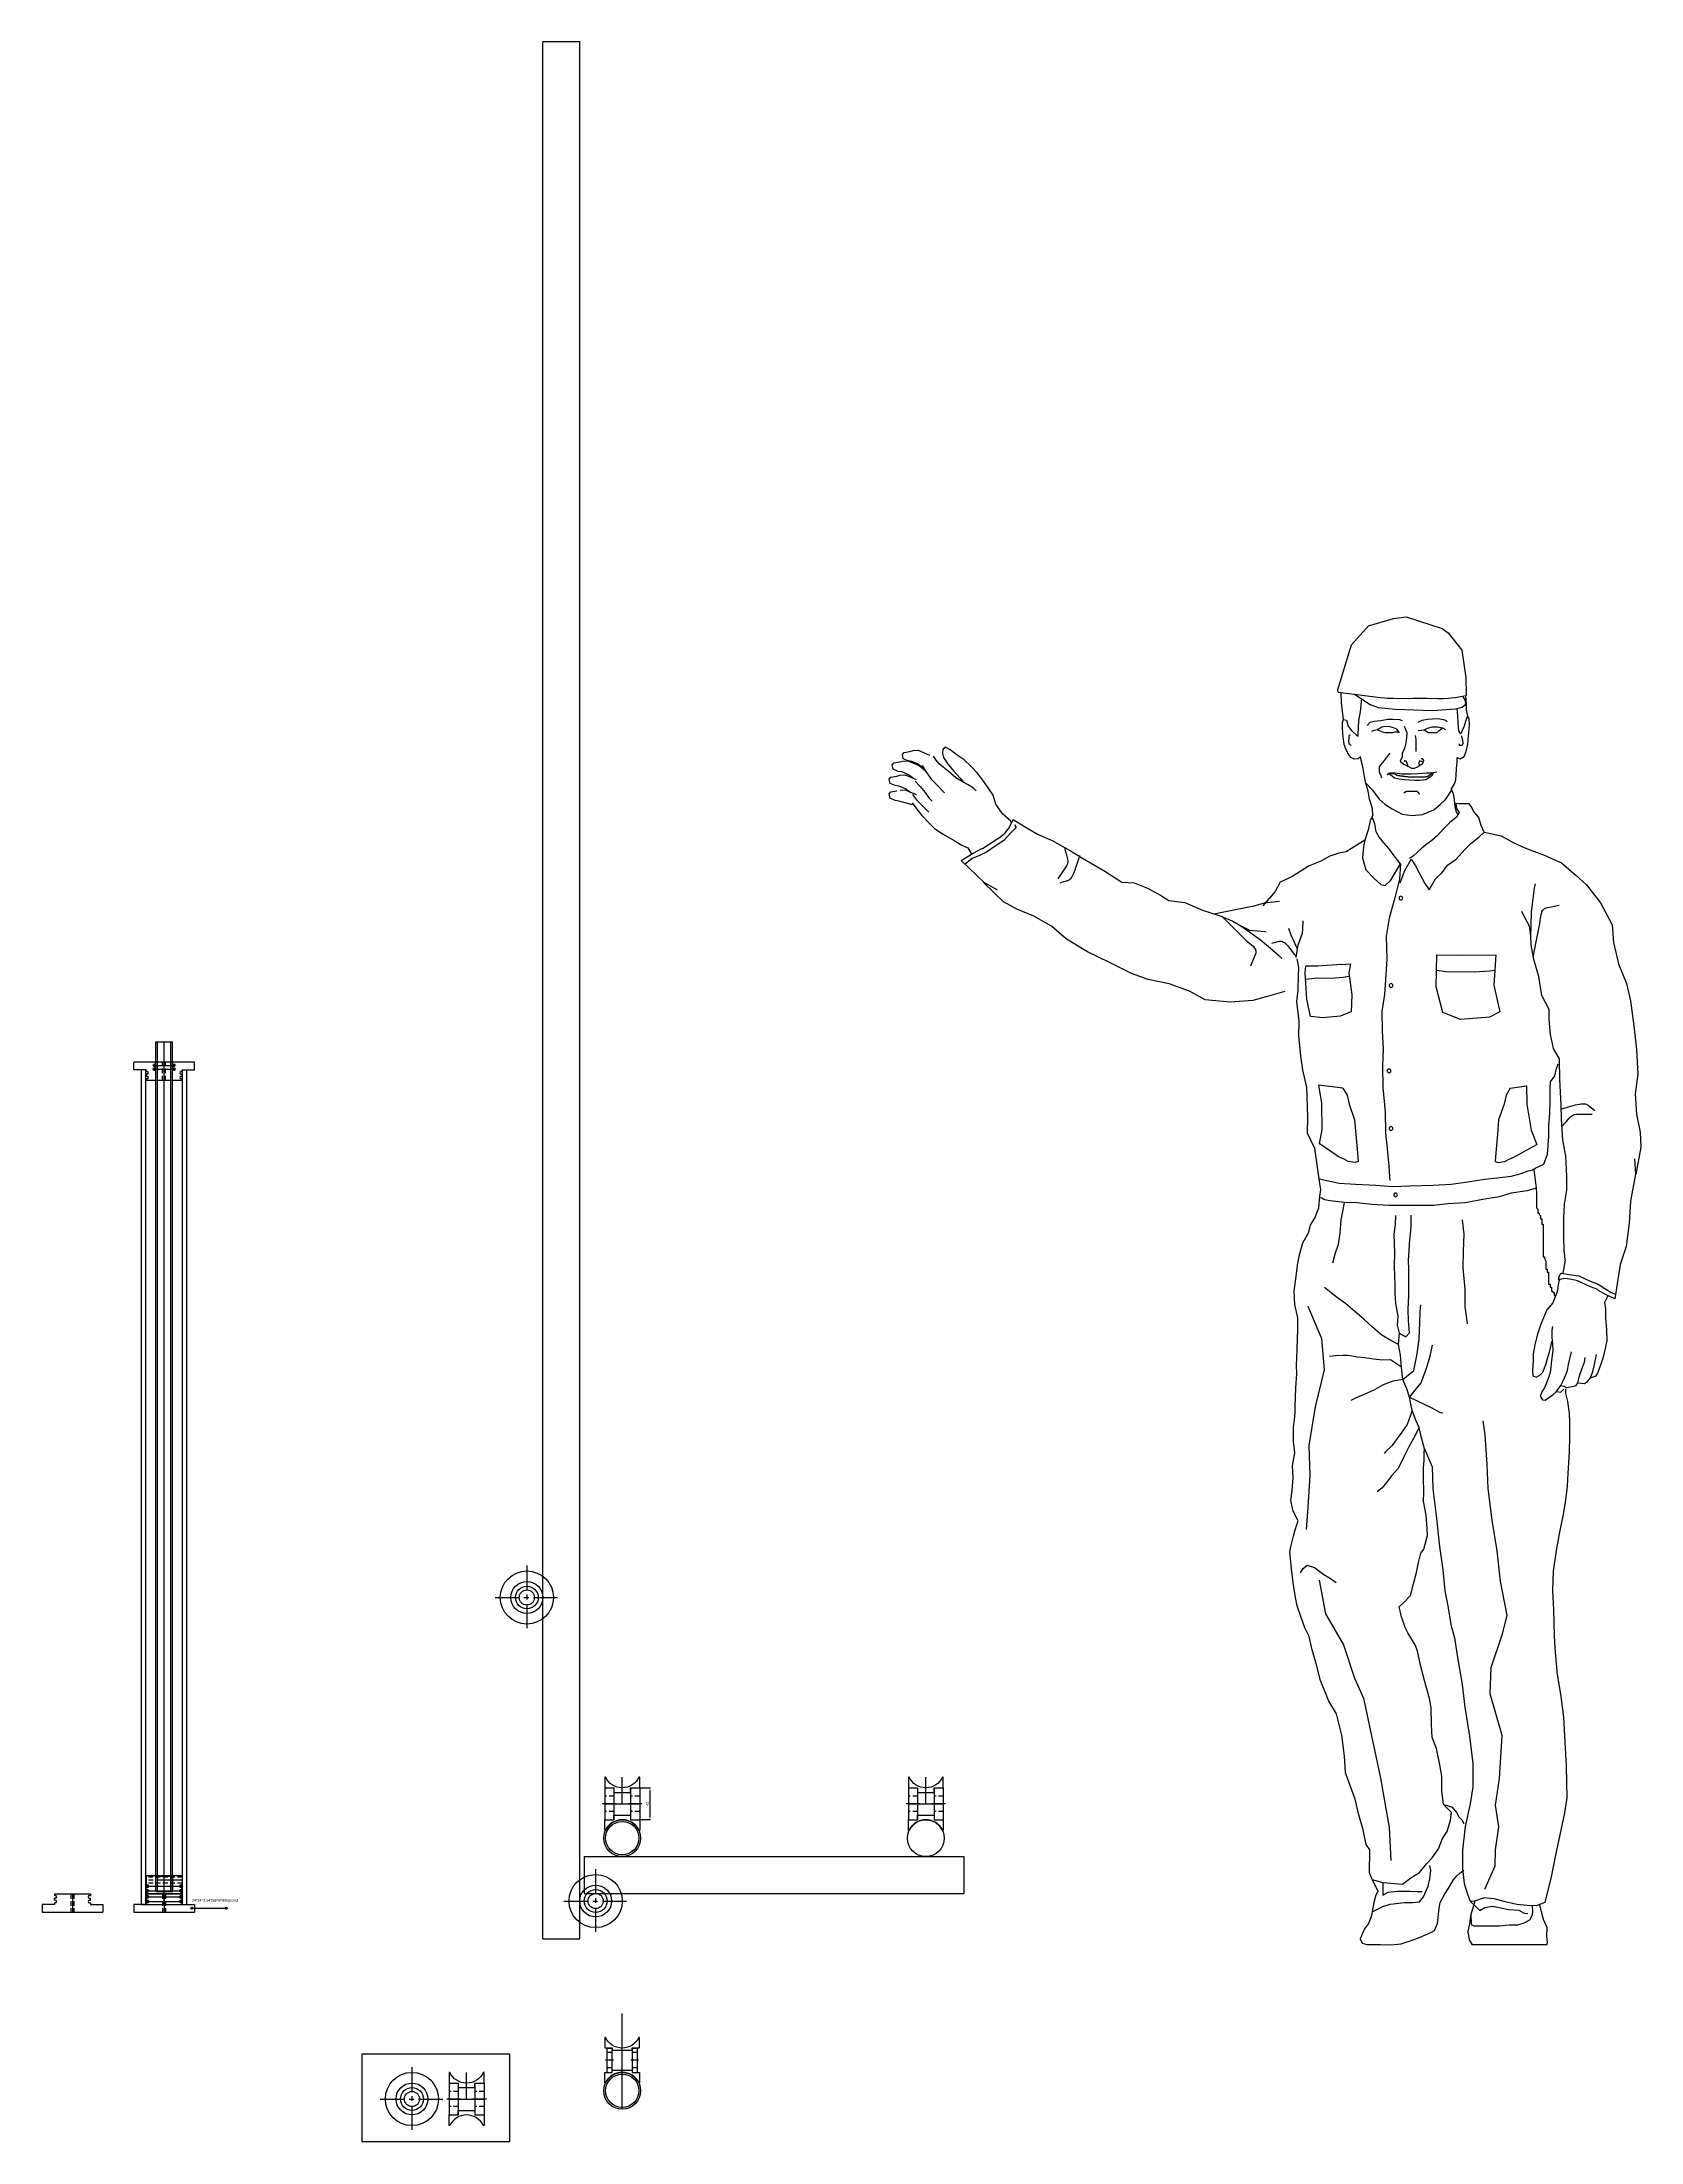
# Model space of a CAD drawing. Header units: millimetres. Extents: x 1387 to 3494, y 222 to 2990.
import ezdxf

# ---------------------------------------------------------------- set-up
doc = ezdxf.new("R2010")
doc.units = ezdxf.units.MM
for name, pattern in [('CENTER', [50.8, 31.75, -6.35, 6.35, -6.35]), ('HIDDEN', [9.525, 6.35, -3.175]), ('PHANTOM2', [31.75, 15.875, -3.175, 3.175, -3.175, 3.175, -3.175])]:
    doc.linetypes.add(name, pattern=pattern)
for name, color, linetype in [('1', 1, 'Continuous'), ('2', 2, 'HIDDEN'), ('3', 3, 'Continuous'), ('5', 5, 'Continuous'), ('6', 6, 'PHANTOM2'), ('cen', 1, 'CENTER'), ('기계', 1, 'Continuous')]:
    doc.layers.add(name, color=color, linetype=linetype)
doc.styles.get("Standard").update_dxf_attribs({"font": 'arial.ttf'})
doc.dimstyles.new('AM_ISO', dxfattribs={"dimtxt": 3.5, "dimasz": 3.5, "dimexe": 1, "dimexo": 1, "dimgap": 1.5, "dimtad": 1, "dimdsep": 46, "dimtxsty": 'Standard', "dimcen": 0, "dimclrd": 256, "dimclre": 256, "dimclrt": 2, "dimadec": 0, "dimazin": 2, "dimtp": 0.1, "dimtm": 0.1, "dimtfac": 0.71, "dimtdec": 3, "dimtmove": 0, "dimatfit": 3, "dimfxl": 1, "dimlwd": -1, "dimlwe": -1, "dimarcsym": 1})

# ---------------------------------------------------------------- blocks, each defined once
blk = doc.blocks.new('YCJ-20200110.104119')
for p, q in [((2532.7, 589.8), (2544.7, 589.8)), ((2532.7, 589.8), (2532.7, 547.8)), ((2544.7, 589.8), (2544.7, 547.8)), ((2532.7, 547.8), (2544.7, 547.8))]:
    blk.add_line(p, q)
at = {"layer": '2'}
for p, q in [((2544.7, 578.8), (2532.7, 578.8)), ((2544.7, 558.8), (2532.7, 558.8))]:
    blk.add_line(p, q, dxfattribs=at)
at = {"layer": 'cen'}
blk.add_line((2547.7, 568.8), (2529.7, 568.8), dxfattribs=at)
blk = doc.blocks.new('YCJ-20200110.10545')
for points in [[(2488.6, 614.5), (2487.6, 614.5), (2487.6, 600.5), (2499.6, 600.5), (2499.6, 594.5), (2521.6, 594.5), (2521.6, 600.5), (2533.6, 600.5), (2533.6, 614.5), (2532.6, 614.5, -0.636101)], [(2488.6, 544.5), (2487.6, 544.5), (2487.6, 558.5), (2499.6, 558.5), (2499.6, 564.5), (2521.6, 564.5), (2521.6, 558.5), (2533.6, 558.5), (2533.6, 544.5), (2532.6, 544.5, 0.636101)]]:
    blk.add_lwpolyline(points, format="xyb", close=True)
at = {"layer": '1'}
for p, q in [((2510.6, 579.5), (2510.6, 614.5)), ((2487.6, 579.5), (2533.6, 579.5))]:
    blk.add_line(p, q, dxfattribs=at)
at = {"layer": '5'}
for p in [(-45.1, 10.7), (-11.1, 10.7)]:
    blk.add_blockref('YCJ-20200110.104119', p, dxfattribs=at)
blk = doc.blocks.new('YCJ-20200110.105412')
for radius in [35, 21, 15, 10]:
    blk.add_circle((2420.9, 609.7), radius)
at = {"layer": 'cen'}
for p, q in [((2420.9, 651.7), (2420.9, 567.7)), ((2378.9, 609.7), (2462.9, 609.7))]:
    blk.add_line(p, q, dxfattribs=at)
blk = doc.blocks.new('YCJ-20200110.105454')
blk.add_blockref('YCJ-20200110.105412', (25.5, -31))
blk = doc.blocks.new('11')
at = {"layer": '기계', "color": 2, "linetype": 'Continuous'}
for p, q in [((-185.7, 1738.3), (-152.6, 1747.8)), ((-152.6, 1747.8), (-136.1, 1750)), ((-136.1, 1750), (-88.8, 1734.8)), ((-208.3, 1713.3), (-185.7, 1738.3)), ((-88.8, 1734.8), (-80.6, 1728.9)), ((-80.6, 1728.9), (-62.8, 1706.3)), ((-226.3, 1654.5), (-208.3, 1713.3)), ((-62.8, 1706.3), (-57.4, 1670.3)), ((-57.4, 1670.3), (-56.9, 1646.4)), ((-225.8, 1650.9), (-226.3, 1654.5)), ((-225.9, 1650.9), (-169.8, 1643.8)), ((-221.1, 1636.6), (-221.9, 1650.3)), ((-218.7, 1614.6), (-221.1, 1636.6)), ((-204.3, 1648.2), (-183.5, 1634.6)), ((-196.5, 1625), (-195.5, 1634.3)), ((-195.5, 1634.3), (-194.7, 1641.9)), ((-183.5, 1634.6), (-173.2, 1630.4)), ((-169.8, 1643.8), (-164.2, 1643.3)), ((-164.2, 1643.3), (-160.5, 1643)), ((-160.5, 1643), (-153, 1642.7)), ((-153, 1642.7), (-141.8, 1642.6)), ((-141.8, 1642.6), (-126.8, 1642.8)), ((-126.8, 1642.8), (-119.4, 1642.8)), ((-119.4, 1642.8), (-108.7, 1642.7)), ((-108.7, 1642.7), (-94.5, 1642.4)), ((-94.5, 1642.4), (-87.4, 1642.5)), ((-87.4, 1642.5), (-80.3, 1642.8)), ((-80.3, 1642.8), (-76.8, 1643.2)), ((-76.8, 1643.2), (-71.5, 1643.9)), ((-71.5, 1643.9), (-56.9, 1646.4)), ((-62.5, 1631.2), (-58.6, 1634)), ((-58.3, 1640.7), (-61.2, 1644.8)), ((-58.6, 1634), (-57.4, 1636.1)), ((-57.4, 1636.1), (-58.3, 1640.7)), ((-56.5, 1634.8), (-57.7, 1646)), ((-56.6, 1627.7), (-56.5, 1634.8)), ((-219.9, 1610.8), (-218.7, 1614.6)), ((-219.9, 1604.5), (-219.9, 1610.8)), ((-218.7, 1614.6), (-214.9, 1614.1)), ((-214.9, 1614.1), (-212.5, 1606)), ((-212.5, 1606), (-208.1, 1600.2)), ((-199.2, 1592.9), (-198.9, 1606.3)), ((-198.9, 1606.3), (-198.1, 1615.9)), ((-198.1, 1615.9), (-196.5, 1625)), ((-187.7, 1607), (-183.6, 1611.4)), ((-183.6, 1611.4), (-178.1, 1612.8)), ((-178.1, 1612.8), (-169.6, 1613.6)), ((-173.2, 1630.4), (-150.2, 1628.4)), ((-169.6, 1613.6), (-160.4, 1615.1)), ((-163.8, 1605.7), (-168.2, 1604.7)), ((-157, 1605.2), (-163.8, 1605.7)), ((-160.4, 1615.1), (-153.1, 1615.1)), ((-153.1, 1615.1), (-144.9, 1614.8)), ((-150.2, 1628.4), (-101.6, 1626.8)), ((-144.9, 1614.8), (-141.6, 1613.4)), ((-138.7, 1605.8), (-135.3, 1597.7)), ((-120.3, 1611.3), (-114.9, 1614)), ((-114.9, 1614), (-107.9, 1615.3)), ((-107.9, 1615.3), (-101.4, 1615.8)), ((-101.6, 1626.8), (-71.3, 1628.8)), ((-101.4, 1615.8), (-94.6, 1616.2)), ((-94.6, 1616.2), (-86.8, 1614.8)), ((-86.8, 1614.8), (-84.4, 1613.7)), ((-84.4, 1613.7), (-82.2, 1612.2)), ((-71.3, 1628.8), (-62.5, 1631.2)), ((-68, 1619.7), (-69, 1629.3)), ((-67.5, 1610.9), (-68, 1619.7)), ((-66.6, 1599.8), (-67.5, 1610.9)), ((-59.5, 1606), (-62.2, 1600.3)), ((-57.8, 1612.1), (-59.5, 1606)), ((-56.1, 1617.3), (-57.8, 1612.1)), ((-54.9, 1619.1), (-56.6, 1627.7)), ((-54.9, 1619.1), (-56.1, 1617.3)), ((-53.2, 1615.4), (-54.9, 1619.1)), ((-52.7, 1608), (-53.2, 1615.4)), ((-53.2, 1601.5), (-52.7, 1608)), ((-742.8, 1578.3), (-746.5, 1575.4)), ((-736.8, 1574.8), (-742.8, 1578.3)), ((-219.5, 1595.7), (-219.9, 1604.5)), ((-217.6, 1582), (-219.5, 1595.7)), ((-215.5, 1576.3), (-217.6, 1582)), ((-211.8, 1588.7), (-212, 1586.6)), ((-212, 1586.6), (-211.6, 1582.5)), ((-211.7, 1593.5), (-211.8, 1588.7)), ((-209.6, 1594), (-211.7, 1593.5)), ((-211.6, 1582.5), (-210.3, 1582.3)), ((-210.3, 1582.3), (-208.4, 1580.4)), ((-209.6, 1594), (-209.6, 1594)), ((-208.1, 1600.2), (-200.9, 1593.6)), ((-200.9, 1593.6), (-199.2, 1592.9)), ((-178.9, 1600.1), (-181.8, 1599.1)), ((-174, 1601.3), (-178.9, 1600.1)), ((-168.2, 1604.7), (-174, 1601.3)), ((-174, 1601.3), (-167.3, 1598.5)), ((-167.3, 1598.5), (-163.6, 1597.6)), ((-163.6, 1597.6), (-158.3, 1597.6)), ((-158.3, 1597.6), (-153.9, 1597.6)), ((-152.7, 1603.6), (-157, 1605.2)), ((-153.9, 1597.6), (-150.5, 1598.5)), ((-148.3, 1602.1), (-152.7, 1603.6)), ((-150.5, 1598.5), (-146, 1598.4)), ((-144.7, 1597.1), (-148.3, 1602.1)), ((-137.9, 1578.4), (-138.1, 1577.4)), ((-136.7, 1583.5), (-137.9, 1578.4)), ((-135.5, 1590.9), (-136.7, 1583.5)), ((-135.3, 1597.7), (-135.5, 1590.9)), ((-124.1, 1593.6), (-123.4, 1588.3)), ((-123.4, 1588.3), (-123.4, 1582.3)), ((-123.4, 1582.3), (-123.3, 1572.4)), ((-120.3, 1600.1), (-112.3, 1601.3)), ((-112.3, 1601.3), (-107.9, 1603.2)), ((-112.3, 1601.3), (-106.8, 1597.5)), ((-107.9, 1603.2), (-101.4, 1605)), ((-106.8, 1597.5), (-103.8, 1597.5)), ((-103.8, 1597.5), (-99.9, 1597.8)), ((-101.4, 1605), (-94.2, 1605)), ((-99.9, 1597.8), (-95.4, 1597.8)), ((-95.4, 1597.8), (-93.2, 1599.7)), ((-94.2, 1605), (-88.3, 1604)), ((-93.2, 1599.7), (-88.3, 1604)), ((-88.3, 1604), (-85.2, 1601.9)), ((-85.2, 1601.9), (-84.4, 1601.4)), ((-64.1, 1595.8), (-66.6, 1599.8)), ((-66.1, 1582.3), (-65.4, 1582.8)), ((-65.9, 1581.4), (-66.1, 1582.3)), ((-65.7, 1581), (-65.9, 1581.4)), ((-65.4, 1580.6), (-65.7, 1581)), ((-65.3, 1580.5), (-65.4, 1580.6)), ((-64.8, 1580.5), (-65.3, 1580.5)), ((-64.4, 1580.5), (-64.8, 1580.5)), ((-63.9, 1580.5), (-64.4, 1580.5)), ((-62.2, 1600.3), (-64.1, 1595.8)), ((-63.5, 1580.5), (-63.9, 1580.5)), ((-63.5, 1593.6), (-62, 1587.9)), ((-62.6, 1580.9), (-63.5, 1580.5)), ((-62.4, 1581.3), (-62.6, 1580.9)), ((-62.1, 1581.8), (-62.4, 1581.3)), ((-61.7, 1582.3), (-62.1, 1581.8)), ((-62, 1587.9), (-61.8, 1587.1)), ((-61.8, 1587.1), (-61.5, 1584.1)), ((-61.4, 1582.5), (-61.7, 1582.3)), ((-61.5, 1584.1), (-61.3, 1583.6)), ((-61.2, 1582.7), (-61.4, 1582.5)), ((-61.3, 1583.6), (-61.2, 1582.7)), ((-57, 1572.5), (-55, 1582.1)), ((-55, 1582.1), (-54.2, 1592.9)), ((-54.2, 1592.9), (-53.2, 1601.5)), ((-813.2, 1554.9), (-811, 1557.5)), ((-812, 1549.2), (-813.2, 1554.9)), ((-811, 1557.5), (-803.2, 1558.9)), ((-803.2, 1558.9), (-799, 1560)), ((-799.7, 1568.6), (-797.6, 1571.3)), ((-798.6, 1562.9), (-799.7, 1568.6)), ((-799, 1560), (-792.4, 1560.4)), ((-792, 1560.1), (-798.6, 1562.9)), ((-797.6, 1571.3), (-789.8, 1572.7)), ((-792.4, 1560.4), (-777.7, 1554.2)), ((-787, 1559.4), (-792, 1560.1)), ((-789.8, 1572.7), (-785.5, 1573.8)), ((-778.1, 1555.6), (-787, 1559.4)), ((-785.5, 1573.8), (-778.9, 1574.2)), ((-778.9, 1574.2), (-764.2, 1567.9)), ((-778.1, 1555.6), (-771.4, 1551.1)), ((-777.7, 1554.2), (-769.7, 1547.4)), ((-773.6, 1554.3), (-769.7, 1547.4)), ((-755.1, 1561.1), (-758.8, 1566.4)), ((-751.3, 1556.3), (-755.1, 1561.1)), ((-746.1, 1552), (-751.3, 1556.3)), ((-746.5, 1575.4), (-747, 1569.9)), ((-747, 1569.9), (-745.7, 1564.5)), ((-739.3, 1546.5), (-746.1, 1552)), ((-745.7, 1564.5), (-739.6, 1555.6)), ((-739.6, 1555.6), (-732.2, 1546.9)), ((-726.5, 1567), (-736.8, 1574.8)), ((-718.5, 1561.7), (-726.5, 1567)), ((-709.8, 1553.4), (-718.5, 1561.7)), ((-700.9, 1543.9), (-709.8, 1553.4)), ((-212.8, 1570.5), (-215.5, 1576.3)), ((-209.2, 1564.8), (-212.8, 1570.5)), ((-204.6, 1562.6), (-209.2, 1564.8)), ((-199.5, 1563.1), (-204.6, 1562.6)), ((-196.3, 1565.4), (-199.5, 1563.1)), ((-194.9, 1558.9), (-196.3, 1565.4)), ((-193, 1552.2), (-194.9, 1558.9)), ((-191.5, 1541.8), (-193, 1552.2)), ((-169.3, 1555.6), (-171.7, 1552.5)), ((-171.7, 1552.5), (-171.7, 1545.7)), ((-165.2, 1560.7), (-169.3, 1555.6)), ((-161.2, 1566), (-165.2, 1560.7)), ((-157.6, 1570.5), (-161.2, 1566)), ((-141.4, 1565.7), (-143.9, 1559.8)), ((-143.9, 1559.8), (-139, 1556)), ((-138.2, 1576.4), (-141.4, 1570)), ((-141.4, 1570), (-141.4, 1565.7)), ((-139, 1556), (-134, 1553.4)), ((-138.5, 1560.3), (-138.8, 1559)), ((-137.3, 1560.5), (-138.5, 1560.3)), ((-138.1, 1577.4), (-138.2, 1576.4)), ((-136.3, 1559.8), (-137.3, 1560.5)), ((-134.6, 1556.9), (-136.3, 1559.8)), ((-134, 1554.8), (-134.6, 1556.9)), ((-134, 1553.4), (-134, 1554.8)), ((-134, 1553.4), (-128.9, 1550.7)), ((-128.9, 1550.7), (-126, 1550.7)), ((-126, 1550.7), (-125, 1550.7)), ((-125, 1550.7), (-121.4, 1552.6)), ((-121.4, 1552.6), (-117.3, 1555.1)), ((-119.1, 1559.2), (-119.4, 1557.7)), ((-119.4, 1557.7), (-119.4, 1557)), ((-119.4, 1557), (-118.7, 1553.6)), ((-118.4, 1560.4), (-119.1, 1559.2)), ((-116, 1559.6), (-118.4, 1560.4)), ((-117.3, 1555.1), (-114.6, 1556.5)), ((-113.8, 1558.4), (-116, 1559.6)), ((-115.7, 1563.8), (-115.7, 1563.8)), ((-115.7, 1563.4), (-115.7, 1563.8)), ((-115.3, 1563.4), (-115.7, 1563.4)), ((-115.3, 1562.9), (-115.3, 1563.4)), ((-114.8, 1562.9), (-115.3, 1562.9)), ((-114.8, 1562.5), (-114.8, 1562.9)), ((-114.4, 1562.5), (-114.8, 1562.5)), ((-114.6, 1556.5), (-113.8, 1558.4)), ((-114.4, 1562), (-114.4, 1562.5)), ((-113.9, 1562), (-114.4, 1562)), ((-113.5, 1562), (-113.9, 1562)), ((-113.5, 1561.6), (-113.5, 1562)), ((-113.5, 1561.1), (-113.5, 1561.6)), ((-113, 1561.1), (-113.5, 1561.1)), ((-113.5, 1560.2), (-113, 1560.2)), ((-113.5, 1559.8), (-113.5, 1560.2)), ((-113.5, 1559.3), (-113.5, 1559.8)), ((-113.5, 1558.9), (-113.5, 1559.3)), ((-113.5, 1558.4), (-113.5, 1558.9)), ((-113, 1560.7), (-113, 1561.1)), ((-113, 1560.2), (-113, 1560.7)), ((-69.8, 1549.7), (-69.1, 1559.1)), ((-69.1, 1564.8), (-64.9, 1563)), ((-69.1, 1559.1), (-69.1, 1564.8)), ((-64.9, 1563), (-59.9, 1565.9)), ((-59.9, 1565.9), (-57, 1572.5)), ((-817.1, 1536.2), (-814.9, 1538.9)), ((-815.9, 1530.5), (-817.1, 1536.2)), ((-809.4, 1527.6), (-815.9, 1530.5)), ((-814.9, 1538.9), (-807.1, 1540.2)), ((-805.5, 1546.3), (-812, 1549.2)), ((-804.3, 1526.9), (-809.4, 1527.6)), ((-807.1, 1540.2), (-802.9, 1541.4)), ((-800.4, 1545.6), (-805.5, 1546.3)), ((-795.4, 1523.2), (-804.3, 1526.9)), ((-802.9, 1541.4), (-796.2, 1541.7)), ((-791.5, 1541.9), (-800.4, 1545.6)), ((-796.2, 1541.7), (-781.6, 1535.5)), ((-795.4, 1523.2), (-788.7, 1518.7)), ((-791.5, 1541.9), (-784.8, 1537.4)), ((-782.9, 1533.4), (-776.5, 1526.6)), ((-776.5, 1526.6), (-769.9, 1518.5)), ((-769.7, 1547.4), (-766, 1541.9)), ((-766, 1541.9), (-761.7, 1536.3)), ((-761.7, 1536.3), (-756, 1530.5)), ((-756, 1530.5), (-744.3, 1518.3)), ((-729.2, 1538), (-739.3, 1546.5)), ((-732.2, 1546.9), (-728.7, 1542.8)), ((-722, 1533.5), (-729.2, 1538)), ((-728.7, 1542.8), (-723.4, 1537.2)), ((-723.4, 1537.2), (-720, 1533.6)), ((-713.9, 1529.2), (-722, 1533.5)), ((-720, 1533.6), (-718.5, 1531.8)), ((-706.2, 1524.3), (-713.9, 1529.2)), ((-702.6, 1520.8), (-706.2, 1524.3)), ((-691.6, 1531.7), (-700.9, 1543.9)), ((-680.2, 1515), (-691.6, 1531.7)), ((-189.4, 1530.8), (-191.5, 1541.8)), ((-189.4, 1530.8), (-180.3, 1521.5)), ((-186.1, 1520.3), (-189.4, 1530.8)), ((-171.7, 1545.7), (-169.8, 1541.9)), ((-169.8, 1541.9), (-168.5, 1538.1)), ((-161, 1542.5), (-157.9, 1544.4)), ((-161, 1542.5), (-158.6, 1543)), ((-158.9, 1543.6), (-158.5, 1543.6)), ((-158.9, 1543.1), (-158.9, 1543.6)), ((-158.6, 1543), (-154.5, 1540.6)), ((-158.5, 1543.6), (-158, 1543.6)), ((-158, 1543.6), (-156.7, 1543.6)), ((-157.9, 1544.4), (-150.9, 1544.7)), ((-156.7, 1543.6), (-155.3, 1543.6)), ((-155.3, 1543.6), (-154.4, 1543.6)), ((-154.5, 1540.6), (-151.6, 1537.7)), ((-154.4, 1543.6), (-153.5, 1543.6)), ((-153.5, 1543.6), (-152.6, 1543.6)), ((-152.6, 1543.6), (-152.2, 1543.6)), ((-152.2, 1543.6), (-151.7, 1543.6)), ((-151.7, 1543.6), (-151.3, 1543.6)), ((-151.6, 1537.7), (-145.4, 1536.5)), ((-151.3, 1543.6), (-151.3, 1543.1)), ((-151.3, 1543.1), (-150.8, 1543.1)), ((-150.9, 1544.7), (-141.9, 1543.2)), ((-150.8, 1543.1), (-150.8, 1542.7)), ((-150.8, 1542.7), (-150.4, 1542.7)), ((-150.4, 1542.7), (-149.9, 1542.7)), ((-149.9, 1542.7), (-149.9, 1542.2)), ((-149.9, 1542.2), (-149.5, 1542.2)), ((-149.5, 1542.2), (-149.5, 1541.8)), ((-149.5, 1541.8), (-149, 1541.8)), ((-149, 1541.8), (-149, 1541.3)), ((-149, 1541.3), (-148.6, 1541.3)), ((-148.6, 1541.3), (-148.1, 1541.3)), ((-148.1, 1541.3), (-147.7, 1541.3)), ((-147.7, 1541.3), (-147.2, 1540.9)), ((-147.2, 1540.9), (-146.8, 1540.9)), ((-146.8, 1540.9), (-146.3, 1540.9)), ((-146.3, 1540.9), (-145.9, 1540.9)), ((-145.9, 1540.9), (-145.4, 1540.9)), ((-145.4, 1540.9), (-145, 1540.9)), ((-145.4, 1536.5), (-138.3, 1535.8)), ((-145, 1540.9), (-144.5, 1540.4)), ((-144.5, 1540.4), (-144.1, 1540.4)), ((-144.1, 1540.4), (-143.6, 1540.4)), ((-143.6, 1540.4), (-143.2, 1540.4)), ((-143.2, 1540.4), (-142.7, 1540.4)), ((-142.7, 1540.4), (-142.3, 1540.4)), ((-142.3, 1540.4), (-141.8, 1540.4)), ((-141.9, 1543.2), (-135.2, 1543.2)), ((-141.8, 1540.4), (-141.4, 1540.4)), ((-141.4, 1540.4), (-140.9, 1540.4)), ((-140.9, 1540.4), (-140.9, 1540)), ((-140.9, 1540), (-140.5, 1540)), ((-140.5, 1540), (-140, 1540)), ((-140, 1540), (-139.6, 1540)), ((-139.6, 1540), (-139.1, 1540)), ((-139.1, 1540), (-138.2, 1540)), ((-138.3, 1535.8), (-132.3, 1535.2)), ((-138.2, 1540), (-137.3, 1539.5)), ((-137.3, 1539.5), (-136.4, 1539.5)), ((-136.4, 1539.5), (-136, 1539.5)), ((-136, 1539.5), (-135.5, 1539.5)), ((-135.5, 1539.5), (-135.1, 1539.5)), ((-135.2, 1543.2), (-129.6, 1543.1)), ((-135.1, 1539.5), (-134.6, 1539.5)), ((-134.6, 1539.5), (-133.7, 1539.1)), ((-133.7, 1539.1), (-132.8, 1539.1)), ((-132.8, 1539.1), (-132.4, 1539.1)), ((-132.4, 1539.1), (-131.9, 1539.1)), ((-132.3, 1535.2), (-125.2, 1534.9)), ((-131.9, 1539.1), (-131.5, 1539.1)), ((-131.5, 1539.1), (-131, 1539.1)), ((-131, 1539.1), (-130.6, 1539.1)), ((-130.6, 1539.1), (-130.1, 1539.1)), ((-130.1, 1539.1), (-129.7, 1539.1)), ((-129.7, 1539.1), (-129.2, 1539.1)), ((-129.6, 1543.1), (-120.7, 1543.6)), ((-129.2, 1539.1), (-128.8, 1539.1)), ((-128.8, 1539.1), (-128.3, 1539.1)), ((-128.3, 1539.1), (-127.9, 1539.1)), ((-127.9, 1539.1), (-127, 1539.1)), ((-127, 1539.1), (-126.1, 1539.1)), ((-126.1, 1539.1), (-125.2, 1539.1)), ((-125.2, 1539.1), (-124.3, 1539.1)), ((-125.2, 1534.9), (-118.5, 1534.9)), ((-124.3, 1539.1), (-123.8, 1539.1)), ((-123.8, 1539.1), (-123.4, 1539.1)), ((-123.4, 1539.1), (-122.9, 1539.1)), ((-122.9, 1539.1), (-122.5, 1539.1)), ((-122.5, 1539.1), (-122, 1539.1)), ((-122, 1539.1), (-121.6, 1539.1)), ((-121.6, 1539.1), (-121.1, 1539.1)), ((-121.1, 1539.1), (-120.7, 1539.1)), ((-120.7, 1543.6), (-114.3, 1544.1)), ((-120.7, 1539.1), (-120.2, 1539.1)), ((-120.2, 1539.1), (-119.8, 1539.1)), ((-119.8, 1539.1), (-119.3, 1539.1)), ((-119.3, 1539.1), (-118.9, 1539.1)), ((-118.9, 1539.1), (-118.4, 1539.1)), ((-118.5, 1534.9), (-114.1, 1535.2)), ((-118.4, 1539.1), (-118, 1539.1)), ((-118, 1539.1), (-117.5, 1539.1)), ((-117.5, 1539.1), (-117.1, 1539.1)), ((-117.1, 1539.1), (-116.2, 1539.1)), ((-116.2, 1539.1), (-115.7, 1539.1)), ((-115.7, 1539.1), (-115.3, 1539.1)), ((-115.3, 1539.1), (-114.8, 1539.1)), ((-114.8, 1539.1), (-114.4, 1539.1)), ((-114.4, 1539.1), (-113.9, 1539.1)), ((-114.3, 1544.1), (-109.7, 1544.6)), ((-114.1, 1535.2), (-110.3, 1535.9)), ((-113.9, 1539.1), (-113.5, 1539.1)), ((-113.5, 1539.1), (-113, 1539.1)), ((-113, 1539.1), (-112.5, 1539.1)), ((-112.5, 1539.1), (-112.1, 1539.1)), ((-112.1, 1539.1), (-111.7, 1539.1)), ((-111.7, 1539.1), (-111.2, 1539.1)), ((-111.2, 1539.1), (-110.8, 1539.1)), ((-110.8, 1539.1), (-109.9, 1539.5)), ((-110.3, 1535.9), (-107.4, 1537.4)), ((-109.9, 1539.5), (-109.4, 1539.5)), ((-109.7, 1544.6), (-104.7, 1544.6)), ((-109.4, 1539.5), (-109, 1539.5)), ((-109, 1539.5), (-108.5, 1539.5)), ((-108.5, 1540), (-108.1, 1540)), ((-108.5, 1539.5), (-108.5, 1540)), ((-108.1, 1540), (-107.6, 1540)), ((-107.6, 1540), (-107.1, 1540)), ((-107.4, 1537.4), (-104, 1539.5)), ((-107.1, 1540.4), (-106.7, 1540.4)), ((-107.1, 1540), (-107.1, 1540.4)), ((-106.7, 1540.4), (-106.3, 1540.4)), ((-106.3, 1540.9), (-105.8, 1540.9)), ((-106.3, 1540.4), (-106.3, 1540.9)), ((-105.8, 1541.3), (-105.4, 1541.3)), ((-105.8, 1540.9), (-105.8, 1541.3)), ((-105.4, 1541.8), (-104.9, 1541.8)), ((-105.4, 1541.3), (-105.4, 1541.8)), ((-104.9, 1541.8), (-104.5, 1541.8)), ((-104.7, 1544.6), (-99.9, 1545.1)), ((-104.5, 1542.2), (-104, 1542.2)), ((-104.5, 1541.8), (-104.5, 1542.2)), ((-104, 1542.7), (-103.5, 1542.7)), ((-104, 1542.2), (-104, 1542.7)), ((-104, 1539.5), (-101.6, 1541.7)), ((-103.5, 1543.1), (-103.1, 1543.1)), ((-103.5, 1542.7), (-103.5, 1543.1)), ((-103.1, 1543.1), (-102.7, 1543.1)), ((-102.7, 1543.6), (-102.2, 1543.6)), ((-102.7, 1543.1), (-102.7, 1543.6)), ((-102.2, 1543.6), (-101.7, 1543.6)), ((-101.7, 1544), (-101.3, 1544)), ((-101.7, 1543.6), (-101.7, 1544)), ((-101.6, 1541.7), (-99.9, 1545.1)), ((-101.3, 1544), (-100.9, 1544)), ((-100.9, 1544.5), (-100.4, 1544.5)), ((-100.9, 1544.5), (-100.9, 1544.5)), ((-100.9, 1544), (-100.9, 1544.5)), ((-99.9, 1545.1), (-95.9, 1546)), ((-76.4, 1523.6), (-72.3, 1529.9)), ((-75.9, 1521.9), (-76.4, 1523.6)), ((-72.3, 1529.9), (-70.6, 1535.1)), ((-70.6, 1535.1), (-70.1, 1541.4)), ((-70.1, 1541.4), (-69.8, 1549.7)), ((-817.1, 1516.6), (-814.9, 1519.3)), ((-815.9, 1510.9), (-817.1, 1516.6)), ((-809.4, 1508), (-815.9, 1510.9)), ((-814.9, 1519.3), (-807.1, 1520.7)), ((-804.3, 1507.3), (-809.4, 1508)), ((-786.4, 1502.2), (-804.3, 1507.3)), ((-802.9, 1521.8), (-796.2, 1522.2)), ((-796.2, 1522.2), (-781.6, 1515.9)), ((-786.8, 1504.8), (-782.2, 1498.4)), ((-786.5, 1516.1), (-781.3, 1508.8)), ((-782.2, 1498.4), (-774.1, 1488.2)), ((-781.3, 1508.8), (-776, 1503.5)), ((-776, 1503.5), (-768.6, 1496)), ((-769.9, 1518.5), (-764.9, 1511.5)), ((-768.6, 1496), (-765.1, 1492.5)), ((-764.9, 1511.5), (-760.5, 1507.2)), ((-676.8, 1503.1), (-680.2, 1515)), ((-667.8, 1490.6), (-676.8, 1503.1)), ((-184.3, 1510), (-186.1, 1520.3)), ((-180.6, 1497.6), (-184.3, 1510)), ((-179.9, 1488.8), (-180.6, 1497.6)), ((-180.3, 1521.5), (-171.6, 1509.6)), ((-171.6, 1509.6), (-163.6, 1502.9)), ((-163.6, 1502.9), (-154.4, 1496.9)), ((-154.4, 1496.9), (-141.5, 1490.1)), ((-138.2, 1518.8), (-137.8, 1518.8)), ((-138.2, 1518.4), (-138.2, 1518.8)), ((-138.2, 1517.9), (-138.2, 1518.4)), ((-137.8, 1519.2), (-136.9, 1519.2)), ((-137.8, 1518.8), (-137.8, 1519.2)), ((-136.9, 1519.7), (-136.4, 1519.7)), ((-136.9, 1519.2), (-136.9, 1519.7)), ((-136.4, 1519.7), (-136, 1519.7)), ((-136, 1519.7), (-135.1, 1520.2)), ((-135.1, 1520.2), (-134.2, 1520.2)), ((-134.2, 1520.2), (-133.3, 1520.2)), ((-133.3, 1520.2), (-132.4, 1520.2)), ((-132.4, 1520.2), (-131.5, 1520.2)), ((-131.5, 1520.2), (-130.6, 1520.2)), ((-130.6, 1520.2), (-130.1, 1520.2)), ((-130.1, 1520.2), (-129.7, 1520.2)), ((-129.7, 1520.2), (-129.2, 1520.2)), ((-129.2, 1520.2), (-128.8, 1520.2)), ((-128.8, 1520.2), (-128.3, 1520.2)), ((-128.3, 1520.2), (-127.9, 1520.2)), ((-127.9, 1520.2), (-127.4, 1520.2)), ((-127.4, 1520.2), (-127, 1520.2)), ((-127, 1520.2), (-126.5, 1520.2)), ((-126.5, 1520.2), (-126.1, 1520.2)), ((-126.1, 1520.2), (-125.6, 1520.2)), ((-125.6, 1520.2), (-125.2, 1520.2)), ((-125.2, 1520.2), (-124.7, 1520.2)), ((-124.7, 1520.2), (-124.3, 1520.2)), ((-124.3, 1520.2), (-123.8, 1520.2)), ((-123.8, 1520.2), (-123.4, 1520.2)), ((-123.4, 1520.2), (-122.9, 1520.2)), ((-122.9, 1520.2), (-122.5, 1520.2)), ((-122.5, 1520.2), (-122, 1520.2)), ((-122, 1520.2), (-121.6, 1520.2)), ((-121.6, 1520.2), (-121.6, 1519.7)), ((-121.6, 1519.7), (-121.1, 1519.7)), ((-121.1, 1519.7), (-121.1, 1519.2)), ((-121.1, 1519.2), (-120.7, 1519.2)), ((-120.7, 1519.2), (-120.7, 1518.8)), ((-120.7, 1518.8), (-120.2, 1518.8)), ((-120.2, 1518.8), (-120.2, 1518.4)), ((-120.2, 1518.4), (-119.8, 1518.4)), ((-119.8, 1518.4), (-119.8, 1517.9)), ((-119.8, 1517.9), (-119.8, 1517.5)), ((-119.8, 1517.5), (-119.3, 1517.5)), ((-119.3, 1517.5), (-119.3, 1517)), ((-119.3, 1517), (-118.9, 1517)), ((-118.9, 1517), (-118.9, 1516.6)), ((-118.9, 1516.6), (-118.9, 1516.1)), ((-118.9, 1516.1), (-118.9, 1516.1)), ((-114.5, 1489.4), (-99.5, 1495.8)), ((-99.5, 1495.8), (-91.4, 1502.7)), ((-91.4, 1502.7), (-84.5, 1509.4)), ((-84.5, 1509.4), (-80.3, 1515.2)), ((-80.3, 1515.2), (-75.9, 1521.9)), ((-73.3, 1515.2), (-75.9, 1521.9)), ((-72.6, 1509.2), (-73.3, 1515.2)), ((-72.1, 1503.5), (-72.6, 1509.2)), ((-71.1, 1497.3), (-72.1, 1503.5)), ((-69.9, 1492.7), (-71.1, 1497.3)), ((-70.7, 1504.2), (-69.9, 1497.5)), ((-66.1, 1503.8), (-70.7, 1504.2)), ((-69.9, 1497.5), (-66.1, 1492.2)), ((-53.3, 1503.8), (-66.1, 1503.8)), ((-50.5, 1500.2), (-53.3, 1503.8)), ((-46.5, 1492.8), (-50.5, 1500.2)), ((-774.1, 1488.2), (-765.1, 1478.6)), ((-765.1, 1478.6), (-757.5, 1471)), ((-757.5, 1471), (-746.1, 1463.7)), ((-657, 1480.7), (-667.8, 1490.6)), ((-664.6, 1465.4), (-659, 1472)), ((-659, 1472), (-653.8, 1483.2)), ((-650.5, 1472.1), (-657.3, 1464.9)), ((-656, 1478.8), (-657, 1480.7)), ((-655.7, 1479.1), (-655.3, 1480.1)), ((-653.8, 1483.2), (-644.8, 1477.4)), ((-652, 1476.5), (-650.3, 1473.5)), ((-650.3, 1473.5), (-650.5, 1472.1)), ((-644.8, 1477.4), (-621.9, 1463.8)), ((-186.4, 1469.3), (-190.5, 1455.9)), ((-183.7, 1481.3), (-186.4, 1469.3)), ((-179.9, 1488.8), (-183.7, 1481.3)), ((-177.5, 1477.2), (-180.5, 1485.2)), ((-175.7, 1466.9), (-177.5, 1477.2)), ((-171.6, 1459.5), (-175.7, 1466.9)), ((-141.5, 1490.1), (-128.3, 1488.4)), ((-128.3, 1488.4), (-114.5, 1489.4)), ((-87, 1470.9), (-95.5, 1461.5)), ((-79.2, 1478.8), (-87, 1470.9)), ((-70, 1486), (-79.2, 1478.8)), ((-66.1, 1492.2), (-70, 1486)), ((-67.3, 1489.2), (-69.9, 1492.7)), ((-40.4, 1485.7), (-46.5, 1492.8)), ((-37.1, 1475.3), (-40.4, 1485.7)), ((-33.5, 1466.3), (-37.1, 1475.3)), ((-746.1, 1463.7), (-731.4, 1455.5)), ((-731.4, 1455.5), (-721.5, 1449.2)), ((-721.5, 1449.2), (-713.7, 1445.7)), ((-713.7, 1445.7), (-708.6, 1437.3)), ((-706.6, 1438.7), (-695.3, 1444.8)), ((-688.8, 1439.8), (-698.4, 1435.5)), ((-694.6, 1444.3), (-686.2, 1450.2)), ((-679, 1446.9), (-688.8, 1439.8)), ((-686.2, 1450.2), (-670.5, 1460.3)), ((-666.1, 1455.2), (-679, 1446.9)), ((-670.5, 1460.3), (-664.6, 1465.4)), ((-657.3, 1464.9), (-666.1, 1455.2)), ((-621.9, 1463.8), (-602.3, 1455.4)), ((-602.3, 1455.4), (-578.3, 1441.9)), ((-586.1, 1446.5), (-585.6, 1443.7)), ((-585.6, 1443.7), (-585.2, 1441.8)), ((-585.2, 1441.8), (-584, 1438)), ((-578.3, 1441.9), (-562.3, 1431.9)), ((-215.3, 1440.2), (-225, 1438.7)), ((-190.5, 1455.9), (-215.3, 1440.2)), ((-192.3, 1447), (-193.8, 1432.6)), ((-190.5, 1455.9), (-192.3, 1447)), ((-165.2, 1451.9), (-171.6, 1459.5)), ((-158.8, 1444.9), (-165.2, 1451.9)), ((-152.1, 1435), (-158.8, 1444.9)), ((-115.3, 1445.1), (-126.5, 1435.3)), ((-110.2, 1449.4), (-115.3, 1445.1)), ((-102.5, 1455.2), (-110.2, 1449.4)), ((-95.5, 1461.5), (-102.5, 1455.2)), ((-70.4, 1430.9), (-58.9, 1443.4)), ((-58.9, 1443.4), (-50.9, 1451.4)), ((-50.9, 1451.4), (-40.3, 1459.6)), ((-40.3, 1459.6), (-33.5, 1466.3)), ((-33.5, 1466.3), (-33.5, 1466.3)), ((-33.5, 1466.3), (-11, 1461.4)), ((-11, 1461.4), (5, 1452.5)), ((5, 1452.5), (20.2, 1445.7)), ((20.2, 1445.7), (45.8, 1436.2)), ((-722.4, 1429.1), (-706.6, 1438.7)), ((-692, 1400), (-722.4, 1429.1)), ((-707.7, 1431.5), (-717.3, 1424.2)), ((-698.4, 1435.5), (-707.7, 1431.5)), ((-583.5, 1422), (-594.9, 1404.6)), ((-584, 1438), (-582.6, 1433)), ((-582.7, 1423.6), (-583.5, 1422)), ((-582.3, 1424.6), (-582.7, 1423.6)), ((-582.6, 1433), (-582.1, 1430.5)), ((-582.1, 1425.4), (-582.3, 1424.6)), ((-582.1, 1430.5), (-581.9, 1428.1)), ((-581.9, 1426.9), (-582.1, 1425.4)), ((-581.9, 1428.1), (-581.9, 1426.9)), ((-574.4, 1411.8), (-575.7, 1409)), ((-572.7, 1416.1), (-574.4, 1411.8)), ((-571.6, 1419.1), (-572.7, 1416.1)), ((-569.7, 1425.3), (-571.6, 1419.1)), ((-567.5, 1432.2), (-569.7, 1425.3)), ((-566.3, 1435.5), (-567.5, 1432.2)), ((-562.3, 1431.9), (-533.3, 1415.1)), ((-533.3, 1415.1), (-510.5, 1400.4)), ((-263.7, 1421.8), (-285.3, 1408.4)), ((-248.5, 1427.9), (-263.7, 1421.8)), ((-236.8, 1434.6), (-248.5, 1427.9)), ((-225, 1438.7), (-236.8, 1434.6)), ((-193.8, 1432.6), (-189.4, 1416.6)), ((-189.4, 1416.6), (-178.4, 1405.1)), ((-156.3, 1403), (-148.8, 1415.8)), ((-143.7, 1424.4), (-152.1, 1435)), ((-148.8, 1415.8), (-143.7, 1424.4)), ((-143.7, 1424.4), (-145.1, 1404.5)), ((-138.1, 1415.3), (-144.5, 1399.3)), ((-129.4, 1430.9), (-138.1, 1415.3)), ((-126.5, 1435.3), (-131.6, 1431.4)), ((-129.4, 1430.9), (-123.8, 1421.8)), ((-123.8, 1421.8), (-117.9, 1410.9)), ((-97.3, 1404.9), (-88.5, 1413.3)), ((-88.5, 1413.3), (-81.7, 1423)), ((-81.7, 1423), (-70.4, 1430.9)), ((45.8, 1436.2), (68.3, 1425.7)), ((68.3, 1425.7), (87.8, 1409.2)), ((-666.6, 1374.7), (-693.1, 1400)), ((-674.6, 1390), (-692, 1400)), ((-590.2, 1399.8), (-592.5, 1398.9)), ((-585.2, 1401.2), (-590.2, 1399.8)), ((-582.8, 1402), (-585.2, 1401.2)), ((-581.7, 1402.5), (-582.8, 1402)), ((-581.2, 1402.7), (-581.7, 1402.5)), ((-580.3, 1403.2), (-581.2, 1402.7)), ((-579.6, 1403.7), (-580.3, 1403.2)), ((-578.8, 1404.4), (-579.6, 1403.7)), ((-577.7, 1405.7), (-578.8, 1404.4)), ((-576.5, 1407.6), (-577.7, 1405.7)), ((-575.7, 1409), (-576.5, 1407.6)), ((-510.5, 1400.4), (-494.6, 1399.5)), ((-494.6, 1399.5), (-476.8, 1392.5)), ((-476.8, 1392.5), (-459.6, 1383.3)), ((-308.5, 1388.1), (-324.8, 1369.4)), ((-302.2, 1400.3), (-308.5, 1388.1)), ((-291.4, 1405.4), (-302.2, 1400.3)), ((-285.3, 1408.4), (-291.4, 1405.4)), ((-178.4, 1405.1), (-169.7, 1397.5)), ((-169.7, 1397.5), (-163.8, 1396.1)), ((-163.8, 1396.1), (-156.3, 1403)), ((-145.1, 1404.5), (-151.2, 1379.9)), ((-117.9, 1410.9), (-111.6, 1398.5)), ((-111.6, 1398.5), (-106, 1390.5)), ((-106, 1390.5), (-97.3, 1404.9)), ((31.2, 1378.6), (33.1, 1392.5)), ((33.1, 1392.5), (34.3, 1398.3)), ((87.8, 1409.2), (101.6, 1396.9)), ((101.6, 1396.9), (119.7, 1373.2)), ((-649.2, 1364.7), (-666.6, 1374.7)), ((-626.8, 1355.5), (-649.2, 1364.7)), ((-459.6, 1383.3), (-448.6, 1376.1)), ((-448.6, 1376.1), (-427.7, 1373.8)), ((-427.7, 1373.8), (-404.5, 1363.3)), ((-404.5, 1363.3), (-382.3, 1356.5)), ((-337, 1368.9), (-389.3, 1358.1)), ((-382.3, 1356.5), (-364.4, 1349)), ((-323.1, 1372.6), (-337, 1368.9)), ((-303, 1375.1), (-323.1, 1372.6)), ((-151.2, 1379.9), (-158.6, 1353)), ((16.9, 1360.6), (16.3, 1361.8)), ((26.5, 1342.4), (16.9, 1360.6)), ((28.4, 1342.2), (29.2, 1361.4)), ((29.2, 1361.4), (31.2, 1378.6)), ((41.1, 1355.3), (41.7, 1358)), ((41.7, 1358), (42.4, 1360.5)), ((42.4, 1360.5), (42.8, 1361.6)), ((42.8, 1361.6), (43.6, 1363)), ((43.6, 1363), (44, 1363.6)), ((44, 1363.6), (44.7, 1364.4)), ((44.7, 1364.4), (45.9, 1365.5)), ((45.9, 1365.5), (47.4, 1366.2)), ((47.4, 1366.2), (48.2, 1366.4)), ((48.2, 1366.4), (65.5, 1369.9)), ((119.7, 1373.2), (135.4, 1344)), ((-603.5, 1342.5), (-626.8, 1355.5)), ((-583.8, 1325.1), (-603.5, 1342.5)), ((-378.8, 1355.4), (-348.5, 1325.4)), ((-364.4, 1349), (-354.1, 1342.8)), ((-354.1, 1342.8), (-343.8, 1335.7)), ((-354.1, 1342.8), (-342.6, 1337.2)), ((-343.8, 1335.7), (-328.2, 1324.4)), ((-342.6, 1337.2), (-322.1, 1335.2)), ((-322.1, 1335.2), (-320.7, 1335.1)), ((-287.6, 1330.5), (-290.8, 1339.3)), ((-283, 1320.2), (-287.6, 1330.5)), ((-278.2, 1318), (-272.6, 1333.2)), ((-272.6, 1333.2), (-272.1, 1338.4)), ((-272.1, 1338.4), (-271.6, 1349.5)), ((-158.6, 1353), (-162.5, 1329.2)), ((-162.5, 1329.2), (-161.4, 1299.3)), ((28.1, 1329.7), (26.5, 1342.4)), ((28.1, 1329.7), (28.4, 1342.2)), ((28.6, 1317.7), (28.1, 1329.7)), ((31.1, 1302.1), (39.6, 1343.9)), ((39.6, 1343.9), (39.9, 1345.7)), ((39.9, 1345.7), (40.4, 1349.7)), ((40.4, 1349.7), (41.1, 1355.3)), ((135.4, 1344), (137.1, 1320.8)), ((-555.9, 1308.7), (-583.8, 1325.1)), ((-527.8, 1294.9), (-555.9, 1308.7)), ((-348.5, 1325.4), (-347.2, 1324.1)), ((-347.2, 1324.1), (-344.1, 1321.5)), ((-344.1, 1321.5), (-339.8, 1317.9)), ((-334.4, 1305.8), (-341.1, 1289.5)), ((-339.8, 1317.9), (-337.9, 1315.9)), ((-337.9, 1315.9), (-336.2, 1314)), ((-336.2, 1314), (-335.5, 1313)), ((-335.5, 1313), (-334.8, 1311.6)), ((-334.8, 1311.6), (-334.5, 1310.9)), ((-334.5, 1310.9), (-334.1, 1309.9)), ((-334.2, 1306.6), (-334.4, 1305.8)), ((-334, 1308.3), (-334.2, 1306.6)), ((-334.1, 1309.9), (-334, 1308.3)), ((-328.2, 1324.4), (-314.9, 1313.3)), ((-314.9, 1313.3), (-304.3, 1304.1)), ((-312.4, 1319.8), (-313.6, 1319.6)), ((-310.1, 1320.4), (-312.4, 1319.8)), ((-305.3, 1321.9), (-310.1, 1320.4)), ((-303, 1322.3), (-305.3, 1321.9)), ((-304.3, 1304.1), (-300.1, 1300)), ((-301.5, 1322.4), (-303, 1322.3)), ((-300.7, 1322.3), (-301.5, 1322.4)), ((-299.6, 1322.1), (-300.7, 1322.3)), ((-299.3, 1322), (-299.6, 1322.1)), ((-298.6, 1321.7), (-299.3, 1322)), ((-298, 1321.4), (-298.6, 1321.7)), ((-296.4, 1320.3), (-298, 1321.4)), ((-295.3, 1319.5), (-296.4, 1320.3)), ((-293.4, 1317.8), (-295.3, 1319.5)), ((-290.7, 1315), (-293.4, 1317.8)), ((-289.1, 1313.1), (-290.7, 1315)), ((-286, 1309), (-289.1, 1313.1)), ((-282.6, 1304.5), (-286, 1309)), ((-279.2, 1312.1), (-283, 1320.2)), ((-280.7, 1302.3), (-282.6, 1304.5)), ((-280.9, 1301.1), (-278.2, 1318)), ((-96.6, 1262.4), (-95.8, 1304.8)), ((-95.8, 1304.8), (-63.2, 1304.2)), ((-63.2, 1304.2), (-18.2, 1304.8)), ((-18.2, 1304.8), (-20.6, 1264.8)), ((32.2, 1298.6), (28.6, 1317.7)), ((137.1, 1320.8), (143.7, 1292.6)), ((-498, 1280.1), (-527.8, 1294.9)), ((-475.8, 1272.1), (-498, 1280.1)), ((-277.5, 1288.1), (-279.7, 1299.2)), ((-278.6, 1258.1), (-277.8, 1276.6)), ((-277.8, 1276.6), (-277.5, 1288.1)), ((-269.3, 1280.8), (-268.5, 1289.6)), ((-268.5, 1267.2), (-269.3, 1280.8)), ((-252.5, 1289.6), (-268.5, 1289.6)), ((-267.8, 1272.7), (-253.3, 1274.4)), ((-253.3, 1274.4), (-235.3, 1274.1)), ((-221.3, 1292), (-252.5, 1289.6)), ((-235.3, 1274.1), (-218.9, 1275.1)), ((-221.3, 1292), (-209.3, 1292.8)), ((-218.9, 1275.1), (-210.9, 1276.5)), ((-209.3, 1292.8), (-211.7, 1280.8)), ((-211.7, 1280.8), (-207.7, 1252)), ((-162.7, 1278.3), (-164.6, 1252.3)), ((-161.4, 1299.3), (-162.7, 1278.3)), ((-95.9, 1284.3), (-83.7, 1282.8)), ((-83.7, 1282.8), (-46.7, 1282.1)), ((-46.7, 1282.1), (-25.9, 1283.7)), ((-25.9, 1283.7), (-19.7, 1284.5)), ((38.7, 1276.3), (32.2, 1298.6)), ((42.7, 1251.2), (38.7, 1276.3)), ((143.7, 1292.6), (154.1, 1266.9)), ((-448.5, 1266.6), (-475.8, 1272.1)), ((-421.4, 1256.6), (-448.5, 1266.6)), ((-401.1, 1245.3), (-421.4, 1256.6)), ((-320.4, 1249.3), (-338.3, 1244.5)), ((-295.9, 1256.5), (-320.4, 1249.3)), ((-280.3, 1243.1), (-278.6, 1258.1)), ((-266.9, 1246.4), (-268.5, 1267.2)), ((-262.1, 1223.2), (-266.9, 1246.4)), ((-207.7, 1252), (-208.5, 1229.6)), ((-164.6, 1252.3), (-168.1, 1230.1)), ((-87.8, 1228.8), (-96.6, 1262.4)), ((-20.6, 1264.8), (-12.6, 1229.6)), ((52.3, 1232.5), (42.7, 1251.2)), ((154.1, 1266.9), (159.6, 1243.9)), ((-368, 1242.4), (-401.1, 1245.3)), ((-338.3, 1244.5), (-368, 1242.4)), ((-277, 1217), (-280.3, 1243.1)), ((-246.1, 1221.6), (-262.1, 1223.2)), ((-222.9, 1224), (-246.1, 1221.6)), ((-208.5, 1229.6), (-222.9, 1224)), ((-168.1, 1230.1), (-167.9, 1204.2)), ((-64.6, 1219.2), (-87.8, 1228.8)), ((-26.2, 1222.4), (-64.6, 1219.2)), ((-12.6, 1229.6), (-26.2, 1222.4)), ((52.3, 1219.2), (52.3, 1232.5)), ((54, 1199.8), (52.3, 1219.2)), ((159.6, 1243.9), (163.6, 1210.9)), ((-277.6, 1197.5), (-277, 1217)), ((-275, 1171.5), (-277.6, 1197.5)), ((-167.9, 1204.2), (-166.3, 1180.7)), ((58, 1181.1), (54, 1199.8)), ((163.6, 1210.9), (167.5, 1179.8)), ((-272.4, 1153.1), (-275, 1171.5)), ((-166.3, 1180.7), (-167.5, 1158.4)), ((66, 1167.4), (58, 1181.1)), ((66.2, 1140.2), (66, 1167.4)), ((167.5, 1179.8), (169.1, 1147.5)), ((-266.8, 1129.8), (-272.4, 1153.1)), ((-167.5, 1158.4), (-166.7, 1129.9)), ((53.6, 1128.9), (54.1, 1137.4)), ((54.1, 1137.4), (59.9, 1145.1)), ((59.9, 1145.1), (62.1, 1154.8)), ((62.1, 1154.8), (64.1, 1160.8)), ((68.2, 1106.8), (66.2, 1140.2)), ((169.1, 1147.5), (165.4, 1121.4)), ((-265.5, 1091), (-266.8, 1129.8)), ((-219.4, 1128.8), (-251.6, 1133)), ((-251.6, 1133), (-247.6, 1109.3)), ((-247.6, 1109.3), (-247.1, 1074.2)), ((-219.4, 1128.8), (-214, 1119.9)), ((-214, 1119.9), (-211.4, 1107.8)), ((-211.4, 1107.8), (-204.1, 1087.1)), ((-166.7, 1129.9), (-164, 1097.8)), ((-7, 1107.8), (-14.3, 1087.1)), ((-4.4, 1119.9), (-7, 1107.8)), ((1, 1128.8), (-4.4, 1119.9)), ((1, 1128.8), (22.6, 1132.1)), ((22.6, 1132.1), (22.8, 1108)), ((22.8, 1108), (28.4, 1073.4)), ((53, 1096), (53.8, 1111.6)), ((53.8, 1111.6), (53.6, 1128.9)), ((87, 1106.8), (91.6, 1107.7)), ((91.6, 1107.7), (94.6, 1108.1)), ((94.6, 1108.1), (96.2, 1108.2)), ((96.2, 1108.2), (98.4, 1108.3)), ((98.4, 1108.3), (100.1, 1108.1)), ((100.1, 1108.1), (101.2, 1107.8)), ((101.2, 1107.8), (101.9, 1107.5)), ((101.9, 1107.5), (102.9, 1107)), ((165.4, 1121.4), (167.4, 1094.8)), ((-266.2, 1069.7), (-265.5, 1091)), ((-204.1, 1087.1), (-202.5, 1067.7)), ((-164, 1097.8), (-163.4, 1070)), ((-14.3, 1087.1), (-15.9, 1067.7)), ((51.8, 1065.4), (52, 1079.5)), ((52, 1079.5), (53, 1096)), ((67.3, 1101.4), (70.7, 1102.2)), ((68.5, 1087.9), (68.2, 1106.8)), ((70.4, 1060.4), (68.5, 1087.9)), ((69, 1078.9), (71.1, 1080.8)), ((70.7, 1102.2), (77.7, 1104.2)), ((71.1, 1080.8), (72.4, 1082.2)), ((72.4, 1082.2), (74.9, 1085.2)), ((74.9, 1085.2), (78.4, 1089.2)), ((77.7, 1104.2), (83.9, 1106)), ((78.4, 1089.2), (80.2, 1091)), ((80.2, 1091), (82.1, 1092.5)), ((82.1, 1092.5), (83.1, 1093.1)), ((83.1, 1093.1), (84.5, 1093.8)), ((83.9, 1106), (87, 1106.8)), ((84.5, 1093.8), (85.2, 1094)), ((85.2, 1094), (86.3, 1094.3)), ((86.3, 1094.3), (88.1, 1094.5)), ((88.1, 1094.5), (108.8, 1094.5)), ((102.9, 1107), (103.3, 1106.7)), ((103.3, 1106.7), (104.3, 1106)), ((104.3, 1106), (106.3, 1104.5)), ((106.3, 1104.5), (110.3, 1101.1)), ((110.3, 1101.1), (112.3, 1099.7)), ((167.4, 1094.8), (172, 1071.1)), ((-256.6, 1049.3), (-266.2, 1069.7)), ((-247.1, 1074.2), (-250.9, 1056.1)), ((-224.3, 1037.9), (-250.9, 1056.1)), ((-202.5, 1067.7), (-200.3, 1043.8)), ((-163.4, 1070), (-160.6, 1044.7)), ((-15.9, 1067.7), (-18, 1043.8)), ((5.9, 1037.9), (35.9, 1054.8)), ((28.4, 1073.4), (35.9, 1054.8)), ((50, 1041.9), (51.8, 1065.4)), ((74.2, 1039.4), (70.4, 1060.4)), ((172, 1071.1), (173.2, 1051)), ((-250.7, 1009.4), (-256.6, 1049.3)), ((-218.7, 1035.6), (-224.3, 1037.9)), ((-212.4, 1032.2), (-218.7, 1035.6)), ((-203.3, 1031), (-212.4, 1032.2)), ((-199.5, 1032.1), (-203.3, 1031)), ((-200.3, 1043.8), (-199.5, 1032.1)), ((-160.6, 1044.7), (-158.9, 1026)), ((-158.9, 1026), (-158.2, 1012.3)), ((-18, 1043.8), (-18.9, 1032.1)), ((-18.9, 1032.1), (-15.1, 1031)), ((-15.1, 1031), (-6, 1032.2)), ((-6, 1032.2), (0.3, 1035.6)), ((0.3, 1035.6), (5.9, 1037.9)), ((33.9, 1023.4), (45.3, 1028.6)), ((45.3, 1028.6), (50, 1041.9)), ((75.5, 1012.8), (74.2, 1039.4)), ((164.8, 1036), (166, 1015.9)), ((173.2, 1051), (166.6, 1015)), ((-250.7, 1009.4), (-224.6, 1003.9)), ((-249.9, 1003.2), (-250.7, 1009.4)), ((-248.5, 995.3), (-249.9, 1003.2)), ((-224.6, 1003.9), (-203, 1002.4)), ((-203, 1002.4), (-176.2, 1001.2)), ((-176.2, 1001.2), (-154.3, 999.5)), ((-158.2, 1012.3), (-157.7, 1007.1)), ((-154.3, 999.5), (-131.7, 1000.2)), ((-131.7, 1000.2), (-100.7, 1001.3)), ((-100.7, 1001.3), (-76.7, 1002.4)), ((-76.7, 1002.4), (-54.7, 1005.5)), ((-54.7, 1005.5), (-32.8, 1008.9)), ((-32.8, 1008.9), (-15.9, 1010.7)), ((-15.9, 1010.7), (2.2, 1013)), ((2.2, 1013), (15.5, 1016.3)), ((15.5, 1016.3), (24.8, 1019.9)), ((35.1, 997.2), (23.3, 993.6)), ((24.8, 1019.9), (30.8, 1021.5)), ((30.8, 1021.5), (33.9, 1023.4)), ((30.8, 1021.5), (32.1, 1021.9)), ((32.1, 1021.9), (35.1, 997.2)), ((35.1, 997.2), (35.4, 989.3)), ((75.5, 994.3), (75.5, 1012.8)), ((166, 1015.9), (159.4, 979.9)), ((-253.6, 964.6), (-251.2, 971.3)), ((-251.2, 971.3), (-249.7, 986.1)), ((-249.7, 986.1), (-248.5, 995.3)), ((-247.4, 984), (-249.5, 984.4)), ((-243.5, 981.9), (-247.4, 984)), ((-236.4, 980.5), (-243.5, 981.9)), ((-217.6, 978.2), (-236.4, 980.5)), ((-217.6, 978.2), (-222.2, 955.1)), ((-200.9, 977.9), (-217.6, 978.2)), ((-181.3, 975.6), (-200.9, 977.9)), ((-159, 974.5), (-181.3, 975.6)), ((-140.2, 974.5), (-159, 974.5)), ((-119.8, 974.4), (-140.2, 974.5)), ((-99.5, 974.4), (-119.8, 974.4)), ((-81.4, 976.5), (-99.5, 974.4)), ((-58.3, 978), (-81.4, 976.5)), ((-35.3, 982.1), (-58.3, 978)), ((-13.6, 985.8), (-35.3, 982.1)), ((2.4, 990.5), (-13.6, 985.8)), ((23.3, 993.6), (2.4, 990.5)), ((35.4, 989.3), (35.4, 987.5)), ((35.4, 987.5), (35.4, 985.7)), ((35.4, 985.7), (35.4, 983.9)), ((35.4, 983.9), (35.4, 982.1)), ((35.4, 982.1), (35.4, 980.3)), ((35.4, 980.3), (35.4, 978.5)), ((35.4, 978.5), (35.4, 976.7)), ((35.4, 976.7), (35.4, 974.9)), ((35.4, 974.9), (35.4, 973.1)), ((35.4, 973.1), (35.4, 971.3)), ((35.4, 971.3), (37.2, 969.5)), ((37.2, 969.5), (37.2, 967.7)), ((71.6, 956.9), (72.3, 976.1)), ((72.3, 976.1), (75.5, 994.3)), ((159.4, 979.9), (157.8, 951.2)), ((-264.9, 938.4), (-262, 948.2)), ((-262, 948.2), (-255.9, 958.4)), ((-255.9, 958.4), (-253.6, 964.6)), ((-222.2, 955.1), (-223.4, 938.3)), ((-152.1, 936.4), (-150.2, 949.1)), ((-150.2, 949.1), (-149.6, 960.9)), ((-129.9, 940.6), (-129.5, 949.7)), ((-129.5, 949.7), (-129.5, 961.7)), ((-62.3, 955.2), (-60.1, 936.5)), ((37.2, 967.7), (37.2, 965.9)), ((37.2, 965.9), (37.2, 964.1)), ((37.2, 964.1), (39, 964.1)), ((39, 964.1), (39, 962.3)), ((39, 962.3), (40.8, 960.5)), ((40.8, 960.5), (40.8, 958.7)), ((40.8, 958.7), (40.8, 956.9)), ((40.8, 956.9), (42.6, 956.9)), ((42.6, 956.9), (42.6, 955.1)), ((42.6, 955.1), (42.6, 953.3)), ((42.6, 953.3), (42.6, 949.7)), ((42.6, 949.7), (44.4, 949.7)), ((44.4, 949.7), (44.4, 947.9)), ((44.4, 947.9), (44.4, 946.1)), ((44.4, 946.1), (44.4, 944.3)), ((44.4, 944.3), (44.4, 942.5)), ((44.4, 942.5), (44.4, 940.7)), ((71.5, 935.3), (71.6, 956.9)), ((157.8, 951.2), (153.9, 920.3)), ((-276, 911), (-272.4, 925)), ((-272.4, 925), (-264.9, 938.4)), ((-225.7, 922.8), (-229.9, 910.3)), ((-223.4, 938.3), (-225.7, 922.8)), ((-151.7, 923.8), (-152.1, 936.4)), ((-151.2, 912), (-151.7, 923.8)), ((-133, 901.8), (-132.3, 915.4)), ((-132.3, 915.4), (-131.1, 929.1)), ((-131.1, 929.1), (-129.9, 940.6)), ((-61.2, 914.3), (-61.5, 892.3)), ((-60.1, 936.5), (-61.2, 914.3)), ((44.4, 940.7), (44.4, 938.9)), ((44.4, 938.9), (44.4, 937.1)), ((44.4, 937.1), (44.4, 935.3)), ((44.4, 935.3), (44.4, 933.5)), ((44.4, 933.5), (44.4, 931.7)), ((44.4, 931.7), (44.4, 929.9)), ((44.4, 929.9), (44.4, 928.1)), ((44.4, 928.1), (44.4, 926.3)), ((44.4, 926.3), (44.4, 924.5)), ((44.4, 924.5), (44.4, 922.7)), ((44.4, 922.7), (44.4, 920.9)), ((44.4, 920.9), (44.4, 919.1)), ((44.4, 919.1), (44.4, 917.3)), ((44.4, 917.3), (44.4, 915.5)), ((44.4, 915.5), (44.4, 913.7)), ((44.4, 913.7), (44.4, 911.9)), ((72.1, 913.1), (71.5, 935.3)), ((153.9, 920.3), (145.8, 896.5)), ((-281.5, 877.5), (-279, 898.1)), ((-279, 898.1), (-276, 911)), ((-229.9, 910.3), (-233, 898.1)), ((-151.3, 894.1), (-151.2, 912)), ((-151.2, 881.6), (-151.3, 894.1)), ((-132.6, 890.5), (-133, 901.8)), ((-132.4, 871.1), (-132.6, 890.5)), ((-61.5, 892.3), (-58.8, 864.2)), ((44.4, 911.9), (44.4, 910.1)), ((44.4, 910.1), (44.4, 908.2)), ((44.4, 908.2), (44.4, 906.5)), ((44.4, 906.5), (46.2, 906.5)), ((46.2, 906.5), (46.2, 904.6)), ((46.2, 904.6), (48, 901.1)), ((48, 901.1), (48, 899.2)), ((48, 899.2), (48, 897.4)), ((48, 897.4), (48, 895.6)), ((48, 895.6), (48, 893.8)), ((48, 893.8), (48, 892)), ((48, 892), (48, 890.2)), ((48, 890.2), (49.8, 890.2)), ((49.8, 890.2), (49.8, 888.4)), ((49.8, 888.4), (49.8, 886.6)), ((49.8, 886.6), (51.6, 886.6)), ((51.6, 886.6), (51.6, 884.8)), ((73.4, 902.1), (70.1, 884.9)), ((72.1, 913.1), (71.9, 911.7)), ((71.9, 911.7), (73.1, 903.2)), ((73.1, 903.2), (73.4, 902.1)), ((145.8, 896.5), (138.7, 851.2)), ((-283.6, 861.5), (-281.5, 877.5)), ((-283, 843.9), (-283.6, 861.5)), ((-234.8, 859), (-243.8, 866.2)), ((-226.6, 852.5), (-234.8, 859)), ((-150.6, 869.4), (-151.2, 881.6)), ((-150.6, 857.7), (-150.6, 869.4)), ((-132.4, 856), (-132.4, 871.1)), ((-58.8, 864.2), (-58.7, 841.2)), ((51.6, 884.8), (51.6, 883)), ((51.6, 883), (51.6, 881.2)), ((51.6, 881.2), (51.6, 879.4)), ((51.6, 879.4), (51.6, 877.6)), ((51.6, 877.6), (51.6, 875.8)), ((51.6, 875.8), (51.6, 874)), ((51.6, 874), (51.6, 872.2)), ((51.6, 872.2), (51.6, 870.4)), ((51.6, 870.4), (53.4, 870.4)), ((53.4, 870.4), (53.4, 868.6)), ((53.4, 868.6), (53.4, 866.8)), ((53.4, 866.8), (55.2, 866.8)), ((55.2, 866.8), (55.2, 865)), ((55.2, 865), (55.2, 863.2)), ((55.2, 863.2), (55.2, 861.4)), ((55.2, 861.4), (57, 861.4)), ((57, 861.4), (57, 859.6)), ((57, 859.6), (58.8, 859.6)), ((62.8, 860.4), (57.3, 846)), ((58.8, 859.6), (58.8, 856.2)), ((65.2, 874.8), (62.8, 860.4)), ((64.7, 876.6), (65.9, 881.4)), ((65.7, 876.8), (64.7, 876.6)), ((66.1, 876.7), (65.2, 874.8)), ((73.5, 878), (65.7, 876.8)), ((65.9, 881.4), (67.4, 884.4)), ((67.4, 884.4), (68.7, 885)), ((68.7, 885), (78.5, 883.3)), ((82.1, 876.9), (73.5, 878)), ((78.5, 883.3), (91.4, 881.4)), ((89.6, 874.8), (82.1, 876.9)), ((106.6, 867.2), (89.6, 874.8)), ((91.4, 881.4), (105.5, 875.1)), ((105.5, 875.1), (116.8, 870.7)), ((116.2, 863.5), (106.6, 867.2)), ((127.5, 856.5), (116.2, 862.6)), ((116.8, 870.7), (125.6, 865.1)), ((125.6, 865.1), (134.1, 859.5)), ((134.1, 859.5), (139.7, 857.6)), ((-278.7, 826.2), (-283, 843.9)), ((-265.6, 841.6), (-247.7, 798.8)), ((-216, 845.2), (-226.6, 852.5)), ((-203.9, 834.7), (-216, 845.2)), ((-192, 824.6), (-203.9, 834.7)), ((-149.6, 845.7), (-150.6, 857.7)), ((-146.8, 828.6), (-149.6, 845.7)), ((-133.4, 837.3), (-132.4, 856)), ((-133.2, 822.2), (-133.4, 837.3)), ((-118, 819), (-117.7, 834.7)), ((-117.7, 834.7), (-116.8, 843.2)), ((-58.7, 841.2), (-56.3, 822)), ((49.2, 836.6), (41.5, 817.9)), ((57.3, 846), (49.2, 836.6)), ((58.8, 856.2), (59.6, 856.2)), ((59.6, 856), (59.2, 855.4)), ((59.2, 855.4), (60.1, 854.9)), ((59.6, 856.2), (59.6, 856)), ((60.1, 854.9), (59.9, 855.1)), ((125.5, 846.7), (129.8, 855.6)), ((126.9, 838.3), (125.5, 846.7)), ((127.1, 826.6), (126.9, 838.3)), ((138.7, 851.2), (127.5, 856.5)), ((-279.2, 798.9), (-278.7, 811)), ((-278.7, 811), (-278.7, 826.2)), ((-180.4, 813.9), (-192, 824.6)), ((-168.1, 803.2), (-180.4, 813.9)), ((-156.5, 796.3), (-168.1, 803.2)), ((-147.5, 816.5), (-146.8, 828.6)), ((-144.7, 806.1), (-147.5, 816.5)), ((-146.1, 791), (-144.7, 806.1)), ((-144.7, 806.1), (-136.7, 801.4)), ((-136.7, 801.4), (-131.6, 806.5)), ((-131.6, 806.5), (-133.2, 822.2)), ((-119, 798.4), (-118, 819)), ((-56.3, 822), (-55.8, 818.5)), ((36.4, 803.5), (33.4, 790.8)), ((41.5, 817.9), (36.4, 803.5)), ((56.7, 814.8), (55.7, 809.8)), ((55.7, 809.8), (55.9, 800.7)), ((128.3, 809.8), (127.1, 826.6)), ((128.5, 796.2), (128.3, 809.8)), ((-280.8, 763.5), (-279.8, 784.6)), ((-279.8, 784.6), (-279.2, 798.9)), ((-247.7, 798.8), (-244.2, 757.7)), ((-229.2, 776.3), (-237.2, 775.2)), ((-219.7, 776.7), (-229.2, 776.3)), ((-212.3, 776.7), (-219.7, 776.7)), ((-200.7, 774.6), (-212.3, 776.7)), ((-146.1, 791), (-156.5, 796.3)), ((-143.5, 777.2), (-146.1, 791)), ((-142.4, 761.1), (-143.5, 777.2)), ((-126.1, 756.9), (-121.5, 778.7)), ((-121.5, 778.7), (-119, 798.4)), ((-109.2, 760), (-104.3, 775.8)), ((-104.3, 775.8), (-101.6, 790.2)), ((33.4, 790.8), (31.2, 779)), ((31.2, 779), (31.2, 769.4)), ((47.9, 764.7), (51.1, 775.7)), ((51.1, 775.7), (52.7, 780.8)), ((52.7, 780.8), (54.4, 788.4)), ((54.4, 788.4), (55.5, 793.2)), ((56.9, 783), (55.4, 770)), ((55.5, 793.2), (56.2, 795.4)), ((55.9, 800.7), (56.7, 791.6)), ((56.7, 791.6), (56.9, 783)), ((77.9, 764.8), (81.6, 781.3)), ((113.7, 773.3), (114.7, 778.1)), ((123.2, 772.9), (126.3, 785.8)), ((126.3, 785.8), (128.5, 796.2)), ((-281.3, 733.6), (-280.1, 752.7)), ((-280.1, 752.7), (-280.8, 763.5)), ((-244.2, 757.7), (-256, 709)), ((-190.5, 773.7), (-200.7, 774.6)), ((-179.3, 771.8), (-190.5, 773.7)), ((-167.3, 770.6), (-179.3, 771.8)), ((-156.8, 771.1), (-167.3, 770.6)), ((-142.4, 761.1), (-156.8, 771.1)), ((-140.5, 744.9), (-142.4, 761.1)), ((-140.5, 744.9), (-126.1, 756.9)), ((-116.3, 740.6), (-109.2, 760)), ((31.2, 769.4), (30.4, 756.5)), ((30.4, 756.5), (30.7, 749.6)), ((30.7, 749.6), (35.2, 748.1)), ((35.2, 748.1), (40.1, 750.7)), ((40.1, 750.7), (43.8, 754.8)), ((43.8, 754.8), (47.9, 764.7)), ((51.9, 748.7), (49.5, 742.7)), ((53.7, 754.5), (51.9, 748.7)), ((54.6, 761.2), (53.7, 754.5)), ((55.4, 770), (54.6, 761.2)), ((71.3, 744), (73.9, 750.2)), ((73.9, 750.2), (76.2, 756.9)), ((76.2, 756.9), (77.9, 764.8)), ((90.2, 740.7), (92.4, 749.8)), ((92.4, 749.8), (95.6, 759.8)), ((95.6, 759.8), (98.7, 767.8)), ((98.7, 767.8), (99.9, 773.8)), ((106.7, 747.2), (110, 755.6)), ((106.7, 747.2), (114.2, 749.8)), ((110, 755.6), (111.5, 763)), ((111.5, 763), (113.7, 773.3)), ((114.2, 749.8), (116.3, 753.2)), ((116.3, 753.2), (119.2, 760.6)), ((119.2, 760.6), (123.2, 772.9)), ((-282.3, 710), (-281.3, 733.6)), ((-202.2, 720.7), (-208.8, 717.1)), ((-190.4, 725.8), (-202.2, 720.7)), ((-178.7, 731), (-190.4, 725.8)), ((-166.4, 737.8), (-178.7, 731)), ((-153.5, 742.9), (-166.4, 737.8)), ((-140.5, 744.9), (-153.5, 742.9)), ((-135.4, 732.6), (-140.5, 744.9)), ((-131.6, 721.6), (-135.4, 732.6)), ((-131.6, 721.6), (-116.3, 740.6)), ((-128.2, 704.1), (-131.6, 721.6)), ((-131.6, 721.6), (-101.5, 707.2)), ((42.9, 729.7), (40.3, 723)), ((40.3, 723), (43.6, 718.2)), ((45.9, 733.8), (42.9, 729.7)), ((49.5, 742.7), (45.9, 733.8)), ((47, 717.8), (53.4, 722.4)), ((53.4, 722.4), (57.2, 724.7)), ((57.2, 724.7), (62.1, 729.1)), ((62.1, 729.1), (67.7, 737)), ((62.1, 729.1), (67.6, 728.3)), ((67.6, 728.3), (71.5, 732.3)), ((67.7, 737), (71.3, 744)), ((67.7, 737), (71.7, 736.3)), ((71.7, 736.3), (74.9, 734.6)), ((74.4, 726.7), (74.4, 732.7)), ((76.8, 715.9), (74.4, 726.7)), ((74.9, 734.6), (82.4, 735.9)), ((82.4, 735.9), (88, 737)), ((88, 737), (90.2, 740.7)), ((90.2, 740.7), (98.8, 739.5)), ((98.8, 739.5), (102.7, 742.2)), ((102.7, 742.2), (106.7, 747.2)), ((-284.6, 681.6), (-282.9, 695.9)), ((-282.9, 695.9), (-282.4, 701.4)), ((-282.4, 701.4), (-282.3, 710)), ((-256, 709), (-264.3, 658.2)), ((-128.2, 704.1), (-134.8, 685.7)), ((-123.2, 691.2), (-128.2, 704.1)), ((-101.5, 707.2), (-92.2, 702.1)), ((-92.2, 702.1), (-88, 700.9)), ((43.6, 718.2), (47, 717.8)), ((79.2, 700.2), (76.8, 715.9)), ((79.4, 688.2), (79.2, 700.2)), ((-284.4, 663.4), (-284.6, 681.6)), ((-147.9, 667.4), (-155.2, 657.4)), ((-141.8, 675.4), (-147.9, 667.4)), ((-134.8, 685.7), (-141.8, 675.4)), ((-126.6, 667), (-132.6, 656.3)), ((-118.8, 681.5), (-126.6, 667)), ((-118.8, 681.5), (-123.2, 691.2)), ((-116.2, 670), (-118.8, 681.5)), ((-111.9, 653.7), (-116.2, 670)), ((-31.9, 672), (-34.6, 690.4)), ((-29.2, 633.1), (-31.9, 672)), ((79, 649.3), (79.4, 670.5)), ((79.4, 670.5), (79.4, 688.2)), ((-285.9, 631), (-282.7, 648.2)), ((-282.7, 648.2), (-284.4, 663.4)), ((-264.3, 658.2), (-263.2, 618.2)), ((-162.9, 649.9), (-165.1, 647.5)), ((-155.2, 657.4), (-162.9, 649.9)), ((-139, 643.1), (-146.8, 627.9)), ((-132.6, 656.3), (-139, 643.1)), ((-113.1, 628.6), (-112.6, 638.4)), ((-112.6, 638.4), (-112.3, 648.2)), ((-112.3, 648.2), (-111.9, 653.7)), ((-111.9, 653.7), (-102, 629.7)), ((77.5, 621.4), (79, 649.3)), ((-286.5, 598.9), (-284.8, 615.4)), ((-284.8, 615.4), (-285.9, 631)), ((-263.2, 618.2), (-266.2, 570)), ((-161.8, 609.6), (-168.2, 601.9)), ((-155.3, 617.8), (-161.8, 609.6)), ((-146.8, 627.9), (-155.3, 617.8)), ((-113.4, 616.1), (-113.1, 628.6)), ((-112.7, 596), (-113.4, 616.1)), ((-102, 629.7), (-101.1, 601)), ((-28, 601.5), (-29.2, 633.1)), ((76.5, 603.9), (77.5, 621.4)), ((-288.2, 585.7), (-286.5, 598.9)), ((-284.9, 571.3), (-288.2, 585.7)), ((-168.2, 601.9), (-174.4, 596.9)), ((-113.2, 584.7), (-112.7, 596)), ((-109.9, 566), (-113.2, 584.7)), ((-101.1, 601), (-96.6, 565.9)), ((-22.8, 559.6), (-28, 601.5)), ((71.1, 567.2), (73.6, 583.2)), ((73.6, 583.2), (76.5, 603.9)), ((-278.6, 558.6), (-284.9, 571.3)), ((-282.5, 546.7), (-278.6, 558.6)), ((-266.2, 570), (-267.7, 547.4)), ((-108.3, 548.5), (-109.9, 566)), ((-96.6, 565.9), (-92.3, 524.7)), ((-16.3, 519.2), (-22.8, 559.6)), ((66.2, 543.9), (71.1, 567.2)), ((-287.9, 524.4), (-284.7, 538.3)), ((-284.7, 538.3), (-282.5, 546.7)), ((-112.7, 521.5), (-108.2, 539.2)), ((-108.2, 539.2), (-108.3, 548.5)), ((61.8, 519.4), (66.2, 543.9)), ((-289.3, 517.7), (-287.9, 524.4)), ((-288.2, 504.2), (-289.3, 517.7)), ((-286.9, 491.3), (-288.2, 504.2)), ((-272, 495.7), (-266.6, 500.3)), ((-266.6, 500.3), (-256.9, 497.4)), ((-122.6, 490.8), (-120, 504)), ((-120, 504), (-116.8, 516.2)), ((-116.8, 516.2), (-112.7, 521.5)), ((-92.3, 524.7), (-87.6, 494)), ((-11.8, 479.4), (-16.3, 519.2)), ((58.1, 492.2), (61.8, 519.4)), ((-284.4, 474.4), (-286.9, 491.3)), ((-281.9, 457.6), (-284.4, 474.4)), ((-275.4, 490), (-272, 495.7)), ((-256.9, 497.4), (-244.8, 488.2)), ((-250.7, 480.4), (-242.3, 436.2)), ((-244.8, 488.2), (-237.1, 483.6)), ((-237.1, 483.6), (-228.2, 477.6)), ((-130.5, 460.5), (-126.3, 475.7)), ((-126.3, 475.7), (-122.6, 490.8)), ((-87.6, 494), (-85.4, 466.5)), ((-3.2, 433.9), (-11.8, 479.4)), ((57.3, 466.8), (58.1, 492.2)), ((-279.8, 446.6), (-281.9, 457.6)), ((-275, 432.5), (-279.8, 446.6)), ((-145.5, 445.4), (-139.5, 450.5)), ((-142.1, 432), (-145.5, 445.4)), ((-139.5, 450.5), (-130.5, 460.5)), ((-85.4, 466.5), (-81.4, 446.8)), ((-81.4, 446.8), (-77.4, 422.2)), ((58.5, 441.6), (57.3, 466.8)), ((-269.7, 417.6), (-275, 432.5)), ((-263.7, 406.2), (-269.7, 417.6)), ((-242.3, 436.2), (-218.5, 395.3)), ((-137.3, 418.3), (-142.1, 432)), ((-133.8, 410.9), (-137.3, 418.3)), ((-77.4, 422.2), (-72.6, 404.7)), ((-9.4, 409.8), (-3.2, 433.9)), ((59.4, 407.3), (58.5, 441.6)), ((-259.8, 388.7), (-263.7, 406.2)), ((-254.6, 370.5), (-259.8, 388.7)), ((-218.5, 395.3), (-204, 351.3)), ((-123.8, 394.4), (-133.8, 410.9)), ((-121.2, 386.8), (-123.8, 394.4)), ((-72.6, 404.7), (-68.7, 378.8)), ((-24, 365.6), (-9.4, 409.8)), ((60.3, 390.8), (59.4, 407.3)), ((62.8, 360.4), (60.3, 390.8)), ((-248.9, 348.4), (-254.6, 370.5)), ((-116.6, 366.9), (-121.2, 386.8)), ((-111.9, 348.5), (-116.6, 366.9)), ((-68.7, 378.8), (-62.3, 342.9)), ((-25.5, 330.6), (-24, 365.6)), ((62.9, 358.5), (62.8, 360.4)), ((-238.2, 320.9), (-248.9, 348.4)), ((-204, 351.3), (-192.5, 324.8)), ((-105.2, 324.4), (-111.9, 348.5)), ((-62.3, 342.9), (-58.7, 313)), ((63.6, 354), (62.9, 358.5)), ((67.9, 327.4), (63.6, 354)), ((-227.7, 304.5), (-238.2, 320.9)), ((-221, 276.3), (-227.7, 304.5)), ((-192.5, 324.8), (-169.8, 219.6)), ((-103, 312.4), (-105.2, 324.4)), ((-102.8, 290.8), (-103, 312.4)), ((-58.7, 313), (-52.5, 274.9)), ((-9.5, 276), (-25.5, 330.6)), ((71.4, 300.1), (67.9, 327.4)), ((-101.7, 273.3), (-102.8, 290.8)), ((73.5, 267.1), (71.4, 300.1)), ((-217.3, 248.5), (-221, 276.3)), ((-96.3, 258.5), (-101.7, 273.3)), ((-91.6, 237.2), (-96.3, 258.5)), ((-52.5, 274.9), (-48.2, 239)), ((-13.2, 219.1), (-9.5, 276)), ((75.2, 235.6), (73.5, 267.1)), ((-216.2, 226.5), (-217.3, 248.5)), ((-203.3, 191.9), (-216.2, 226.5)), ((-89.2, 222.3), (-91.6, 237.2)), ((-89.3, 202.9), (-89.2, 222.3)), ((-48.2, 239), (-48.1, 208.1)), ((75.8, 193.5), (75.2, 235.6)), ((-169.8, 219.6), (-158.3, 154.5)), ((-86.9, 184.8), (-89.3, 202.9)), ((-48.1, 208.1), (-51.7, 185.8)), ((-18.4, 184.1), (-13.2, 219.1)), ((-198.4, 171.1), (-203.3, 191.9)), ((-192.7, 151.3), (-198.4, 171.1)), ((-76.5, 174.4), (-86.9, 184.8)), ((-86.9, 184.8), (-79.6, 182.8)), ((-79.6, 182.8), (-75.4, 181.2)), ((-77.5, 164.2), (-76.5, 174.4)), ((-75.4, 181.2), (-69.7, 174.5)), ((-69.7, 174.5), (-66.6, 168.7)), ((-66.6, 168.7), (-62.5, 164.2)), ((-51.7, 185.8), (-58.4, 155.9)), ((-14, 155.3), (-18.4, 184.1)), ((66.7, 144.9), (72.9, 173.8)), ((72.9, 173.8), (75.8, 193.5)), ((-188.8, 132.1), (-192.7, 151.3)), ((-158.3, 154.5), (-156.2, 110.9)), ((-93.5, 126.5), (-88.2, 140)), ((-88.2, 140), (-82.3, 149.3)), ((-82.3, 149.3), (-77.5, 164.2)), ((-62.5, 164.2), (-60.7, 160.4)), ((-58.4, 155.9), (-61.8, 124.9)), ((-60.7, 160.4), (-60.1, 159.2)), ((-18.5, 125.1), (-14, 155.3)), ((60.9, 118.2), (66.7, 144.9)), ((-183.8, 125), (-188.8, 132.1)), ((-184.3, 94.6), (-183.8, 125)), ((-109.5, 106.8), (-102, 114.8)), ((-102, 114.8), (-93.5, 126.5)), ((-61.8, 124.9), (-61.7, 100.7)), ((-18.8, 104.1), (-18.5, 125.1)), ((54.7, 87.5), (60.9, 118.2)), ((-180.9, 86.2), (-184.3, 94.6)), ((-180.9, 86.2), (-167, 81.9)), ((-180.9, 86.2), (-173.3, 70.6)), ((-141.1, 79.9), (-129.9, 88.3)), ((-129.9, 88.3), (-118.7, 95.3)), ((-118.7, 95.3), (-109.5, 106.8)), ((-107.2, 77.3), (-104.8, 87)), ((-103.7, 97.7), (-104.9, 104.5)), ((-104.8, 87), (-103.7, 97.7)), ((-81, 73.9), (-73.8, 85.4)), ((-73.8, 85.4), (-69.2, 90.9)), ((-69.2, 90.9), (-65.5, 94.5)), ((-65.5, 94.5), (-60.2, 98.4)), ((-61.7, 100.7), (-59.5, 80.7)), ((-32.7, 73.1), (-18.8, 104.1)), ((47.1, 56.1), (54.7, 87.5)), ((-178.9, 55.8), (-181.1, 43.3)), ((-176.6, 63.9), (-178.9, 55.8)), ((-173.3, 70.6), (-176.6, 63.9)), ((-167, 81.9), (-156.3, 81)), ((-167, 81.9), (-166.8, 65.6)), ((-166.8, 65.6), (-159.7, 69.2)), ((-159.7, 69.2), (-147.6, 70.7)), ((-157, 53.7), (-138.2, 55.7)), ((-156.3, 81), (-141.1, 79.9)), ((-147.6, 70.7), (-131.2, 70.6)), ((-138.2, 55.7), (-127.6, 55.7)), ((-131.2, 70.6), (-121.4, 70.4)), ((-127.6, 55.7), (-118.4, 56.7)), ((-121.4, 70.4), (-114.9, 70.1)), ((-118.4, 56.7), (-113.3, 63)), ((-113.3, 63), (-107.2, 77.3)), ((-92.7, 48.2), (-91.5, 55.6)), ((-91.5, 55.6), (-85.7, 66.2)), ((-85.7, 66.2), (-81, 73.9)), ((-59.5, 80.7), (-55.2, 66.5)), ((-55.2, 66.5), (-52, 57.5)), ((-52, 57.5), (-45.8, 57.7)), ((-52, 57.5), (-39.2, 45.2)), ((-45.8, 57.7), (-47.9, 49.5)), ((-45.8, 57.7), (-33.1, 62.3)), ((-33.1, 62.3), (-20.6, 61.2)), ((-20.6, 61.2), (-5.8, 57.2)), ((-5.8, 57.2), (9.6, 53.4)), ((35.6, 51.8), (47.1, 56.1)), ((-185.7, 28), (-190.8, 21)), ((-182.3, 36.9), (-185.7, 28)), ((-181.1, 43.3), (-182.3, 36.9)), ((-181.1, 43.3), (-167, 50.3)), ((-167, 50.3), (-157, 53.7)), ((-98.9, 19), (-95, 28)), ((-95, 28), (-92.7, 48.2)), ((-52.9, 28), (-55.1, 17.4)), ((-51.1, 40.2), (-52.9, 28)), ((-47.9, 49.5), (-51.1, 40.2)), ((-51.1, 40.2), (-50.4, 26.8)), ((-39.2, 45.2), (-32.5, 49.3)), ((-32.5, 49.3), (-22.3, 51)), ((-22.3, 51), (-13.4, 49.2)), ((-13.4, 49.2), (-1.5, 46.4)), ((-1.5, 46.4), (12.5, 45.5)), ((9.6, 53.4), (23.4, 52)), ((11.2, 26.3), (19.5, 29)), ((12.5, 45.5), (19.5, 41.7)), ((19.5, 41.7), (24.3, 41.4)), ((19.5, 29), (27, 33)), ((23.4, 52), (35.6, 51.8)), ((27, 33), (30.2, 39.5)), ((30.2, 39.5), (30.6, 44.3)), ((30.6, 44.3), (30.5, 51.1)), ((42, 43.2), (39.9, 52.5)), ((44.7, 33.4), (42, 43.2)), ((49.5, 22.9), (44.7, 33.4)), ((-194.7, 13.3), (-196.7, 7.8)), ((-196.7, 7.8), (-194.2, 2.3)), ((-190.8, 21), (-194.7, 13.3)), ((-194.2, 2.3), (-188, 0.4)), ((-188, 0.4), (-178.1, 0.4)), ((-178.1, 0.4), (-169.8, 0.2)), ((-169.8, 0.2), (-156.5, 0.1)), ((-156.5, 0.1), (-142.5, 1.3)), ((-142.5, 1.3), (-129.6, 5.6)), ((-129.6, 5.6), (-117.5, 10.2)), ((-117.5, 10.2), (-110.5, 12.9)), ((-110.5, 12.9), (-102.9, 16.7)), ((-102.9, 16.7), (-98.9, 19)), ((-55.1, 17.4), (-53.2, 6.6)), ((-53.2, 6.6), (-49.1, 0)), ((-50.4, 26.8), (-47.1, 24.9)), ((49.1, 0), (-49.1, 0)), ((-47.1, 24.9), (-28.6, 24.9)), ((-28.6, 24.9), (-13.2, 24.8)), ((-13.2, 24.8), (-0.3, 26.2)), ((-0.3, 26.2), (11.2, 26.3)), ((49, 11.1), (49.5, 22.9)), ((50, 2.9), (49, 11.1)), ((49.1, 0), (50, 2.9))]:
    blk.add_line(p, q, dxfattribs=at)
for centre, start, end in [((-143.1, 1379.4), 0, 180), ((-143.1, 1379.4), 180, 0), ((-156.1, 1264.3), 0, 180), ((-156.1, 1264.3), 180, 0), ((-158.7, 1151.7), 0, 180), ((-158.7, 1151.7), 180, 0), ((-156.1, 1075.8), 0, 180), ((-156.1, 1075.8), 180, 0), ((-150.1, 988.3), 0, 180), ((-150.1, 988.3), 180, 0)]:
    blk.add_arc(centre, 2.45, start, end, dxfattribs=at)
blk = doc.blocks.new('YCJ-20200114.042745')
for p, q in [((1560.9, 682.2), (1560.9, 1802.2)), ((1560.9, 1802.2), (1582.6, 1802.2)), ((1562.9, 682.2), (1562.9, 1802.2)), ((1580.6, 682.2), (1580.6, 1802.2)), ((1582.6, 682.2), (1582.6, 1802.2)), ((1560.9, 682.2), (1582.6, 682.2))]:
    blk.add_line(p, q)
at = {"layer": '1'}
blk.add_line((1571.8, 682.2), (1571.8, 1802.2), dxfattribs=at)
blk = doc.blocks.new('YCJ-20200114.042747')
for p, q in [((1518.3, 535.4), (1518.3, 1635.4)), ((1524.3, 535.4), (1524.3, 1635.4)), ((1572.3, 535.4), (1572.3, 1635.4)), ((1578.3, 535.4), (1578.3, 1635.4)), ((1518.3, 535.4), (1578.3, 535.4))]:
    blk.add_line(p, q)
at = {"layer": '1'}
blk.add_line((1548.3, 535.4), (1548.3, 1635.4), dxfattribs=at)
blk = doc.blocks.new('YCJ-20200114.043027')
for centre in [(1567.1, 512.8), (1612.2, 512.8)]:
    blk.add_circle(centre, 1.31)
at = {"layer": '1'}
blk.add_line((1568.4, 512.8), (1610.9, 512.8), dxfattribs=at)
at = {"layer": 'cen'}
for p, q in [((1565.5, 512.8), (1568.6, 512.8)), ((1567.1, 514.4), (1567.1, 511.2)), ((1610.6, 512.8), (1613.8, 512.8)), ((1612.2, 514.4), (1612.2, 511.2))]:
    blk.add_line(p, q, dxfattribs=at)
at = {"color": 2}
blk.add_text('#131', height=0.35, dxfattribs=at).set_placement((1611.7, 511.9))
blk = doc.blocks.new('YCJ-20200114.04314')
for centre in [(1584.5, 500.7), (1628.9, 500.7)]:
    blk.add_circle(centre, 1.76)
at = {"layer": '1'}
blk.add_line((1586.2, 500.7), (1627.1, 500.7), dxfattribs=at)
at = {"layer": 'cen'}
for p, q in [((1582.4, 500.7), (1586.6, 500.7)), ((1584.5, 502.8), (1584.5, 498.5)), ((1626.8, 500.7), (1631, 500.7)), ((1628.9, 502.8), (1628.9, 498.5))]:
    blk.add_line(p, q, dxfattribs=at)
at = {"color": 2}
blk.add_text('#223', height=0.35, dxfattribs=at).set_placement((1628.4, 499.2))
blk = doc.blocks.new('YCJ-20200114.043328')
for p, q in [((1524.5, 559.4), (1524.5, 547.1)), ((1524.5, 559.4), (1572.1, 559.4)), ((1537.4, 538.4), (1537.4, 559.4)), ((1557.1, 558.4), (1539.4, 558.4)), ((1539.4, 538.4), (1539.4, 558.4)), ((1557.1, 538.4), (1557.1, 558.4)), ((1559.1, 559.4), (1559.1, 538.4)), ((1572.1, 559.4), (1572.1, 547.1)), ((1525.8, 547.1), (1524.5, 547.1)), ((1524.5, 541.1), (1524.5, 543.6)), ((1525.8, 543.6), (1524.5, 543.6)), ((1525.8, 541.1), (1524.5, 541.1)), ((1525.8, 537.6), (1524.5, 537.6)), ((1524.5, 537.6), (1524.5, 535.4)), ((1572.1, 535.4), (1524.5, 535.4)), ((1559.1, 538.4), (1537.4, 538.4)), ((1570.8, 547.1), (1572.1, 547.1)), ((1570.8, 543.6), (1572.1, 543.6)), ((1570.8, 541.1), (1572.1, 541.1)), ((1570.8, 537.6), (1572.1, 537.6)), ((1572.1, 541.1), (1572.1, 543.6)), ((1572.1, 537.6), (1572.1, 535.4))]:
    blk.add_line(p, q)
for centre, start, end in [((1525.8, 545.4), 270, 90), ((1525.8, 539.4), 270, 90), ((1570.8, 545.4), 90, 270), ((1570.8, 539.4), 90, 270)]:
    blk.add_arc(centre, 1.77, start, end)
at = {"layer": '2'}
for p, q in [((1572.1, 557.4), (1524.5, 557.4)), ((1572.1, 549.4), (1524.5, 549.4))]:
    blk.add_line(p, q, dxfattribs=at)
at = {"layer": 'cen'}
blk.add_line((1572.1, 553.4), (1524.5, 553.4), dxfattribs=at)
blk = doc.blocks.new('YCJ-20200114.044037')
for p, q in [((1524.5, 424.4), (1508.3, 424.4)), ((1508.3, 424.4), (1508.3, 414.4)), ((1524.5, 438.4), (1572.1, 438.4)), ((1524.5, 438.4), (1524.5, 436.1)), ((1525.8, 436.1), (1524.5, 436.1)), ((1524.5, 430.1), (1524.5, 432.6)), ((1525.8, 432.6), (1524.5, 432.6)), ((1525.8, 430.1), (1524.5, 430.1)), ((1525.8, 426.6), (1524.5, 426.6)), ((1524.5, 426.6), (1524.5, 424.4)), ((1570.8, 436.1), (1572.1, 436.1)), ((1570.8, 432.6), (1572.1, 432.6)), ((1570.8, 430.1), (1572.1, 430.1)), ((1570.8, 426.6), (1572.1, 426.6)), ((1572.1, 438.4), (1572.1, 436.1)), ((1572.1, 430.1), (1572.1, 432.6)), ((1572.1, 426.6), (1572.1, 424.4)), ((1572.1, 424.4), (1588.3, 424.4)), ((1588.3, 424.4), (1588.3, 414.4)), ((1508.3, 414.4), (1588.3, 414.4))]:
    blk.add_line(p, q)
for centre, start, end in [((1525.8, 434.4), 270, 90), ((1525.8, 428.4), 270, 90), ((1570.8, 434.4), 90, 270), ((1570.8, 428.4), 90, 270)]:
    blk.add_arc(centre, 1.77, start, end)
at = {"layer": '1'}
blk.add_line((1548.3, 438.4), (1548.3, 414.4), dxfattribs=at)
at = {"layer": '2'}
for p, q in [((1546.3, 438.4), (1546.3, 414.4)), ((1550.3, 438.4), (1550.3, 414.4))]:
    blk.add_line(p, q, dxfattribs=at)
blk = doc.blocks.new('YCJ-20200114.045731')
for centre in [(1509, 1661.8), (1534.3, 1661.8)]:
    blk.add_circle(centre, 1.77)
at = {"layer": '1'}
blk.add_line((1510.7, 1661.8), (1532.6, 1661.8), dxfattribs=at)
at = {"layer": 'cen'}
for p, q in [((1506.9, 1661.8), (1511.1, 1661.8)), ((1509, 1664), (1509, 1659.7)), ((1532.2, 1661.8), (1536.4, 1661.8)), ((1534.3, 1664), (1534.3, 1659.7))]:
    blk.add_line(p, q, dxfattribs=at)
at = {"color": 2}
blk.add_text('#212', height=0.35, dxfattribs=at).set_placement((1533.8, 1660.7))
blk = doc.blocks.new('*D36')
at = {"linetype": 'ByBlock', "transparency": 16777216}
for p, q in [((2175.7, 689.2), (2189.1, 689.2)), ((2188.1, 685.7), (2188.1, 650.7)), ((2175.7, 647.2), (2189.1, 647.2))]:
    blk.add_line(p, q, dxfattribs=at)
at = {"transparency": 16777216}
for points in [[(2187.6, 685.7), (2188.7, 685.7), (2188.1, 689.2)], [(2187.6, 650.7), (2188.7, 650.7), (2188.1, 647.2)]]:
    blk.add_solid(points, dxfattribs=at)
at = {"layer": 'Defpoints', "color": 0, "transparency": 16777216}
for p in [(2174.7, 689.2), (2174.7, 647.2), (2188.1, 647.2)]:
    blk.add_point(p, dxfattribs=at)
at = {"color": 2, "transparency": 16777216, "insert": (2184.9, 668.2), "char_height": 3.5, "attachment_point": 5, "rotation": 90}
blk.add_mtext('42', dxfattribs=at)
blk = doc.blocks.new('YCJ-20200122.033411')
for p, q in [((2223.1, 688.5), (2223.1, 656.5)), ((2223.1, 688.5), (2230.1, 688.5)), ((2230.1, 656.5), (2230.1, 688.5)), ((2223.1, 656.5), (2230.1, 656.5))]:
    blk.add_line(p, q)
at = {"layer": '2'}
for p, q in [((2230.1, 682.5), (2223.1, 682.5)), ((2230.1, 662.5), (2223.1, 662.5))]:
    blk.add_line(p, q, dxfattribs=at)
at = {"layer": 'cen'}
blk.add_line((2231.8, 672.5), (2221.3, 672.5), dxfattribs=at)
blk = doc.blocks.new('YCJ-20200122.033532')
for points in [[(2129.7, 360.2), (2128.7, 360.2), (2128.7, 346.3), (2138.7, 346.3), (2138.7, 343.2), (2164.7, 343.2), (2164.7, 346.3), (2174.7, 346.3), (2174.7, 360.2), (2173.7, 360.2, -0.636101)], [(2129.7, 300.2), (2128.7, 300.2), (2128.7, 314.1), (2138.7, 314.1), (2138.7, 317.2), (2164.7, 317.2), (2164.7, 314.1), (2174.7, 314.1), (2174.7, 300.2), (2173.7, 300.2, 0.636101)]]:
    blk.add_lwpolyline(points, format="xyb", close=True)
at = {"layer": '3'}
for p in [(-91.4, -342.3), (-58.4, -342.3)]:
    blk.add_blockref('YCJ-20200122.033411', p, dxfattribs=at)

msp = doc.modelspace()

# ---------------------------------------------------------------- linework, layer by layer
for p, q in [((2047.127, 489.96), (2047.127, 2989.96)), ((2095.727, 2989.96), (2047.127, 2989.96)), ((2095.727, 489.96), (2095.727, 2989.96)), ((2101.727, 598.56), (2601.727, 598.56)), ((2101.727, 598.56), (2101.727, 549.96)), ((2601.727, 598.56), (2601.727, 549.96)), ((2101.727, 549.96), (2601.727, 549.96)), ((2047.127, 489.96), (2095.727, 489.96))]:
    msp.add_line(p, q)
msp.add_lwpolyline([(1809.096, 338.452), (2003.438, 338.452), (2003.438, 222.392), (1809.096, 222.392)], close=True)
for centre, radius in [((2151.727, 622.86), 24.3), ((2151.727, 622.86), 22), ((2551.727, 622.86), 24.3), ((2151.727, 289.86), 24.3), ((2151.727, 289.86), 22)]:
    msp.add_circle(centre, radius)
at = {"layer": '1'}
msp.add_line((2151.727, 265.56), (2151.727, 391.889), dxfattribs=at)

# ---------------------------------------------------------------- block references
at = {"rotation": 180}
msp.add_blockref('YCJ-20200114.044037', (3096.528, 2059.703), dxfattribs=at)
for name, p in [('YCJ-20200114.045731', (26.61, -20.486)), ('YCJ-20200114.045731', (26.61, -25.486)), ('YCJ-20200114.043328', (0, 14)), ('YCJ-20200114.044037', (-120.853, 111)), ('YCJ-20200114.044037', (0, 111)), ('YCJ-20200114.043027', (17.653, 17.567)), ('YCJ-20200122.033532', (0, 0))]:
    msp.add_blockref(name, p)
at = {"layer": '3'}
for name, p in [('YCJ-20200114.042747', (0, 0)), ('YCJ-20200110.105454', (-420.23, 361.268)), ('YCJ-20200110.10545', (-358.845, 88.648)), ('YCJ-20200110.10545', (41.155, 88.648)), ('YCJ-20200110.105454', (-329.63, -38.732)), ('YCJ-20200110.105454', (-571.622, -299.653)), ('YCJ-20200110.10545', (-563.836, -300.472))]:
    msp.add_blockref(name, p, dxfattribs=at)
at = {"layer": '5'}
msp.add_blockref('YCJ-20200114.042745', (-23.49, -129.88), dxfattribs=at)
at = {"layer": '6'}
for p in [(-58.418, 58.693), (-58.418, 52.693), (-58.418, 44.693), (-58.418, 38.693)]:
    msp.add_blockref('YCJ-20200114.04314', p, dxfattribs=at)
at = {"layer": '기계'}
msp.add_blockref('11', (3320.645, 482.31), dxfattribs=at)

# ---------------------------------------------------------------- texts
at = {"color": 2}
msp.add_text('24*24*3.14159*5=90kg/cm2', height=3.5, dxfattribs=at).set_placement((1584.863, 539.111))

# ---------------------------------------------------------------- dimensions: what is measured, and where the dimension line sits
dim = msp.add_linear_dim(base=(2188.136, 647.16), p1=(2174.727, 689.16), p2=(2174.727, 647.16), angle=90, dimstyle='AM_ISO')
dim.commit()
dim.dimension.update_dxf_attribs({"geometry": '*D36', "text_midpoint": (2184.879, 668.16)})

doc.saveas('drawing.dxf')
